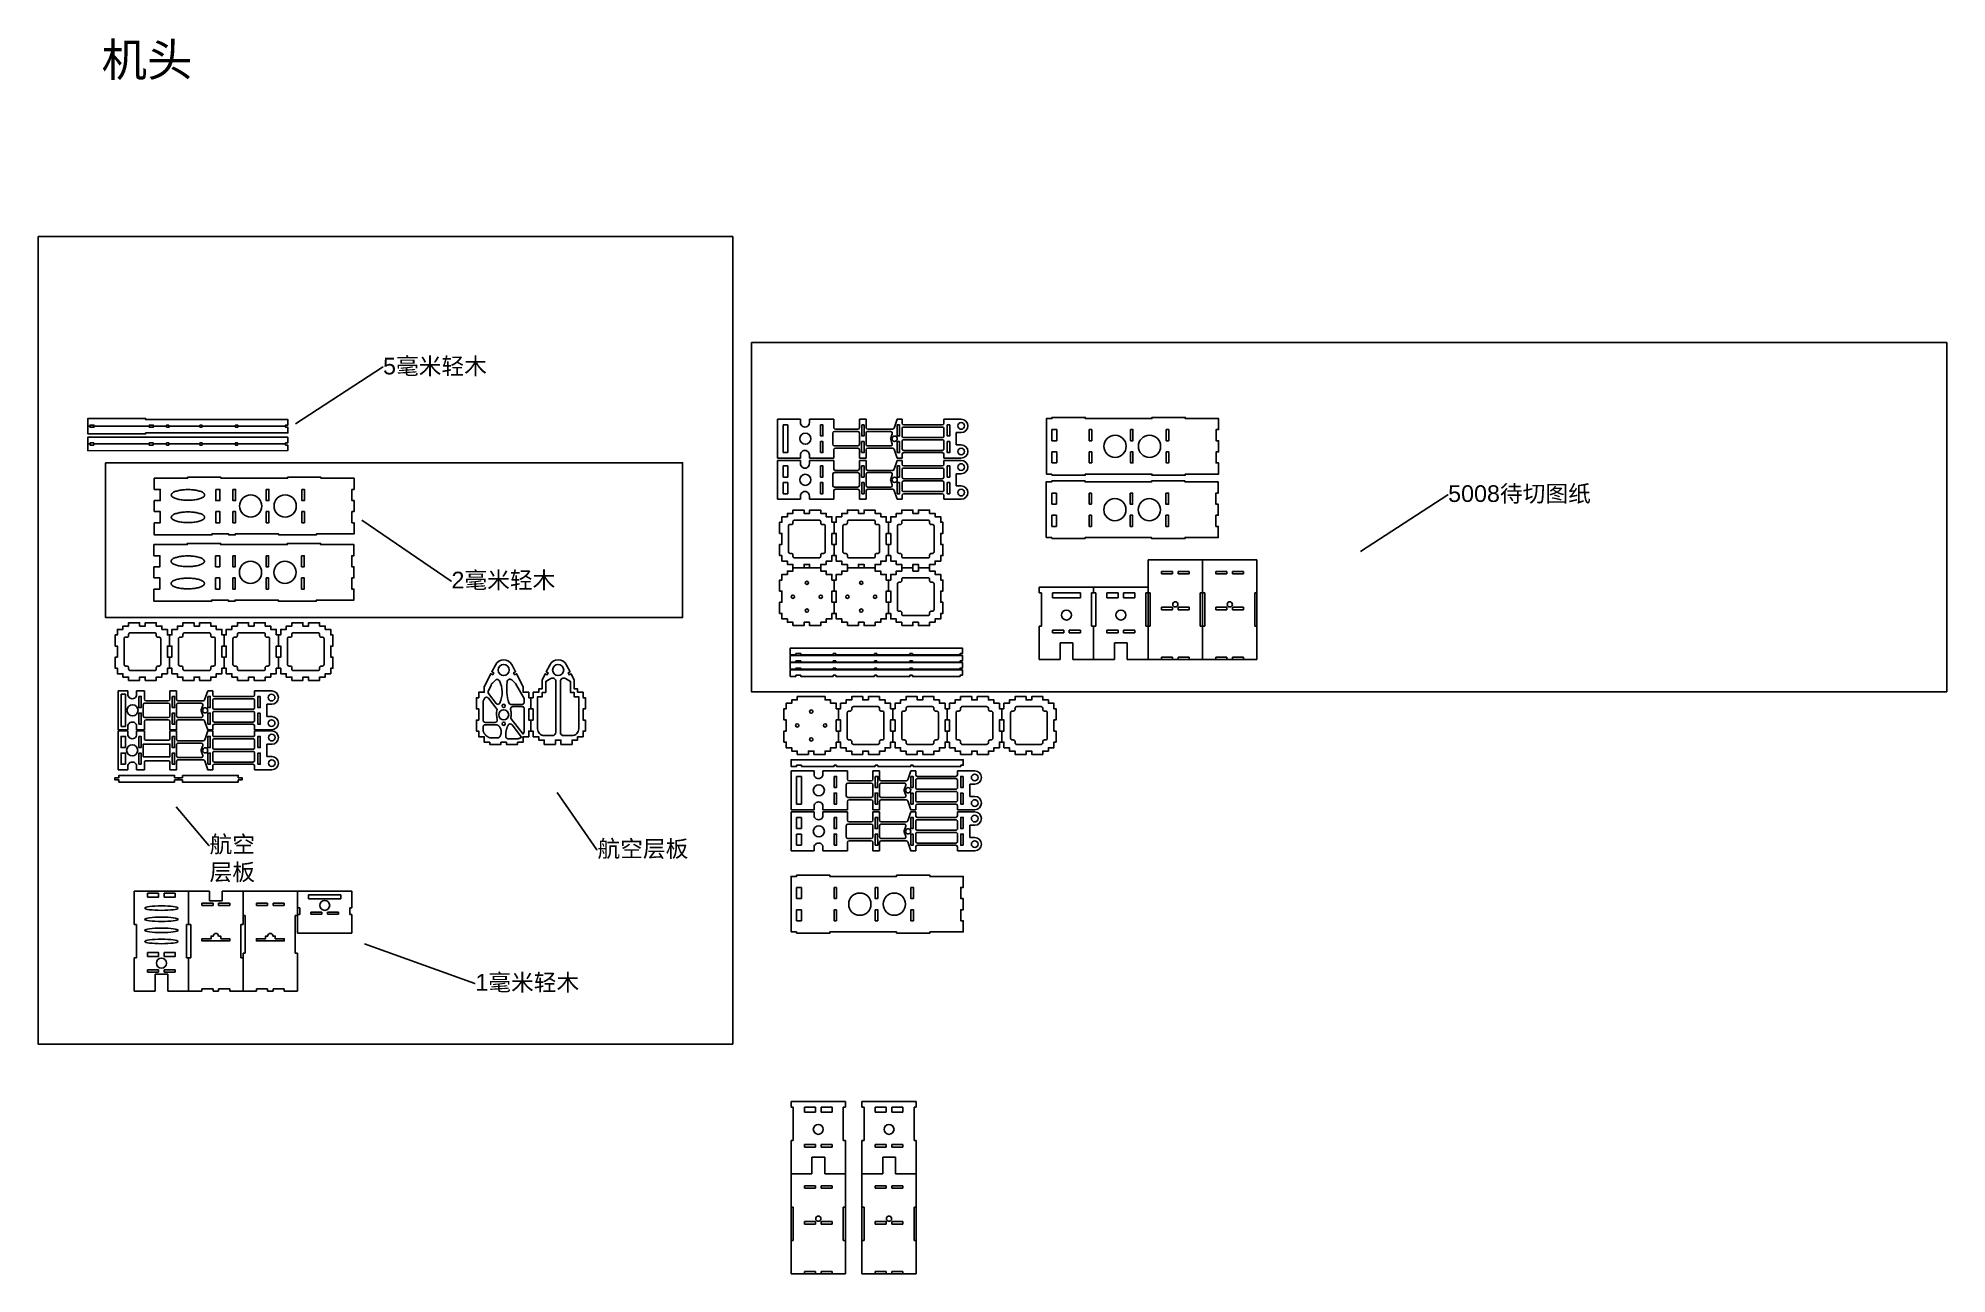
# Model space of a CAD drawing. Header units: millimetres. Extents: x 183 to 1901, y -41 to 1071.
import ezdxf
from ezdxf import colors
from ezdxf.entities.mleader import LeaderData, LeaderLine
from ezdxf.math import Vec2, Vec3

# ---------------------------------------------------------------- set-up
doc = ezdxf.new("R2010")
doc.units = ezdxf.units.MM
doc.styles.get("Standard").update_dxf_attribs({"font": 'arial.ttf'})
doc.styles.add('样式 4', font='', dxfattribs={"height": 10})
doc.styles.get('样式 4').set_extended_font_data('SimSun')

msp = doc.modelspace()

# ---------------------------------------------------------------- texts
at = {"insert": (240, 1066.4), "char_height": 30, "attachment_point": 1, "style": '样式 4'}
msp.add_mtext_dynamic_manual_height_columns('机头', width=146.289, gutter_width=50, heights=[0], dxfattribs=at)

# ---------------------------------------------------------------- linework, layer by layer
for p, q in [((298.6, 722.6), (298.6, 721.6)), ((300.6, 721.6), (300.6, 722.6)), ((330.6, 722.6), (328.6, 722.6)), ((328.6, 722.6), (328.6, 721.6)), ((330.6, 721.6), (330.6, 722.6)), ((869.2, 727.8), (848.5, 727.8)), ((848.5, 727.8), (848.5, 692.8)), ((853.5, 722.8), (853.5, 697.8)), ((853.5, 722.8), (857.9, 722.8)), ((857.9, 722.8), (857.9, 697.8)), ((298.5, 706.6), (298.5, 705.6)), ((298.5, 704.6), (298.5, 705.6)), ((298.6, 720.6), (298.6, 721.6)), ((300.5, 705.6), (300.5, 706.6)), ((300.5, 705.6), (300.5, 704.6)), ((300.6, 721.6), (300.6, 720.6)), ((330.5, 706.6), (328.5, 706.6)), ((328.5, 706.6), (328.5, 705.6)), ((328.5, 704.6), (328.5, 705.6)), ((330.5, 704.6), (328.5, 704.6)), ((328.6, 720.6), (328.6, 721.6)), ((330.6, 720.6), (328.6, 720.6)), ((330.5, 705.6), (330.5, 706.6)), ((330.5, 705.6), (330.5, 704.6)), ((330.6, 721.6), (330.6, 720.6)), ((1090.5, 718.5), (1090.5, 678.5)), ((1099.9, 718.5), (1095.5, 718.5)), ((1095.5, 718.5), (1095.5, 708.5)), ((1099.9, 708.5), (1095.5, 708.5)), ((1099.9, 718.5), (1099.9, 708.5)), ((1129.2, 718.5), (1131.4, 718.5)), ((1129.2, 718.5), (1129.2, 708.5)), ((1129.2, 708.5), (1131.4, 708.5)), ((1131.4, 718.5), (1131.4, 708.5)), ((869.2, 692.8), (848.5, 692.8)), ((869.2, 690.8), (848.5, 690.8)), ((848.5, 655.8), (848.5, 690.8)), ((857.9, 697.8), (853.5, 697.8)), ((1099.9, 698.5), (1095.5, 698.5)), ((1095.5, 698.5), (1095.5, 688.5)), ((1099.9, 688.5), (1095.5, 688.5)), ((1099.9, 698.5), (1099.9, 688.5)), ((1129.2, 698.5), (1131.4, 698.5)), ((1129.2, 698.5), (1129.2, 688.5)), ((1129.2, 688.5), (1131.4, 688.5)), ((1131.4, 698.5), (1131.4, 688.5)), ((287.4, 674.7), (287.4, 664.7)), ((857.9, 685.8), (853.5, 685.8)), ((853.5, 685.8), (853.5, 675.8)), ((857.9, 675.8), (853.5, 675.8)), ((853.5, 660.8), (853.5, 670.8)), ((857.9, 670.8), (853.5, 670.8)), ((857.9, 685), (857.9, 685.8)), ((857.9, 685.8), (857.9, 675.8)), ((857.9, 660.8), (857.9, 670.8)), ((1095.5, 678.5), (1090.5, 678.5)), ((1095.5, 678.5), (1095.5, 677.5)), ((289.4, 664.7), (287.4, 664.7)), ((287.4, 654.7), (287.4, 644.7)), ((390.3, 664.7), (388.3, 664.7)), ((388.3, 654.7), (388.3, 664.7)), ((390.3, 654.7), (388.3, 654.7)), ((869.2, 655.8), (848.5, 655.8)), ((853.5, 660.8), (857.9, 660.8)), ((1090.3, 661.4), (1090.3, 621.4)), ((1099.6, 661.4), (1095.3, 661.4)), ((1095.3, 661.4), (1095.3, 651.4)), ((1099.6, 661.4), (1099.6, 651.4)), ((1129, 661.4), (1131.2, 661.4)), ((1129, 661.4), (1129, 651.4)), ((1131.2, 661.4), (1131.2, 651.4)), ((390.3, 644.7), (388.3, 644.7)), ((388.3, 634.7), (388.3, 644.7)), ((1099.6, 651.4), (1095.3, 651.4)), ((1099.6, 641.4), (1095.3, 641.4)), ((1095.3, 641.4), (1095.3, 631.4)), ((1099.6, 641.4), (1099.6, 631.4)), ((1129, 651.4), (1131.2, 651.4)), ((1129, 641.4), (1131.2, 641.4)), ((1129, 641.4), (1129, 631.4)), ((1131.2, 641.4), (1131.2, 631.4)), ((390.3, 634.7), (388.3, 634.7)), ((1095.3, 621.4), (1090.3, 621.4)), ((1099.6, 631.4), (1095.3, 631.4)), ((1095.3, 621.4), (1095.3, 620.4)), ((1129, 631.4), (1131.2, 631.4)), ((390.1, 605), (388.1, 605)), ((388.1, 595), (388.1, 605)), ((1182.1, 601.4), (1212.4, 601.4)), ((1182.1, 601.4), (1182.1, 511.5)), ((1212.4, 601.4), (1231.1, 601.4)), ((1231.1, 601.4), (1231.1, 511.5)), ((1261.4, 601.4), (1231.1, 601.4)), ((1231.1, 601.4), (1231.1, 511.5)), ((1280.1, 601.4), (1261.4, 601.4)), ((1280.1, 601.4), (1280.1, 511.5)), ((287.2, 595), (287.2, 585)), ((390.1, 595), (388.1, 595)), ((390.1, 585), (388.1, 585)), ((388.1, 575), (388.1, 585)), ((1194.1, 590.8), (1204.1, 590.8)), ((1194.1, 590.8), (1194.1, 588.6)), ((1194.1, 588.6), (1204.1, 588.6)), ((1204.1, 590.8), (1204.1, 588.6)), ((1209.1, 590.8), (1209.1, 588.6)), ((1209.1, 590.8), (1219.1, 590.8)), ((1209.1, 588.6), (1219.1, 588.6)), ((1219.1, 590.8), (1219.1, 588.6)), ((1243.1, 590.8), (1243.1, 588.6)), ((1243.1, 588.6), (1243.1, 590.8)), ((1243.1, 590.8), (1243.1, 588.6)), ((1253.1, 590.8), (1243.1, 590.8)), ((1253.1, 588.6), (1243.1, 588.6)), ((1253.1, 590.8), (1253.1, 588.6)), ((1268.1, 590.8), (1258.1, 590.8)), ((1258.1, 590.8), (1258.1, 588.6)), ((1268.1, 588.6), (1258.1, 588.6)), ((1268.1, 590.8), (1268.1, 588.6)), ((390.1, 575), (388.1, 575)), ((1084.1, 571.5), (1084.1, 576.6)), ((1133.1, 576.6), (1084.1, 576.6)), ((1084.1, 571.5), (1086.1, 571.5)), ((1086.1, 571.5), (1086.1, 541.5)), ((1096.1, 567.2), (1096.1, 571.6)), ((1111.1, 571.6), (1096.1, 571.6)), ((1111.1, 567.2), (1096.1, 567.2)), ((1121.1, 571.6), (1111.1, 571.6)), ((1121.1, 567.2), (1111.1, 567.2)), ((1121.1, 567.2), (1121.1, 571.6)), ((1131.1, 571.5), (1131.1, 541.5)), ((1133.1, 571.5), (1131.1, 571.5)), ((1133.1, 576.6), (1133.1, 571.5)), ((1133.1, 576.6), (1133.1, 571.5)), ((1133.1, 576.6), (1182.1, 576.6)), ((1133.1, 571.5), (1135.1, 571.5)), ((1135.1, 571.5), (1135.1, 541.5)), ((1145.1, 567.2), (1145.1, 571.6)), ((1145.1, 571.6), (1155.1, 571.6)), ((1145.1, 567.2), (1155.1, 567.2)), ((1155.1, 567.2), (1155.1, 571.6)), ((1160.1, 567.2), (1160.1, 571.6)), ((1160.1, 571.6), (1170.1, 571.6)), ((1160.1, 567.2), (1170.1, 567.2)), ((1170.1, 567.2), (1170.1, 571.6)), ((1180.1, 571.5), (1180.1, 541.5)), ((1182.1, 571.5), (1180.1, 571.5)), ((1182.1, 571.5), (1182.1, 576.6)), ((1184.1, 571.5), (1182.1, 571.5)), ((1184.1, 571.5), (1184.1, 541.5)), ((1229.1, 571.5), (1229.1, 541.5)), ((1229.1, 571.5), (1231.1, 571.5)), ((1233.1, 571.5), (1231.1, 571.5)), ((1233.1, 571.5), (1233.1, 541.5)), ((1278.1, 571.5), (1278.1, 541.5)), ((1278.1, 571.5), (1280.1, 571.5)), ((1194.1, 558.6), (1204.1, 558.6)), ((1194.1, 558.6), (1194.1, 556.3)), ((1194.1, 556.3), (1204.1, 556.3)), ((1204.1, 558.6), (1204.1, 556.3)), ((1209.1, 558.6), (1209.1, 556.3)), ((1209.1, 558.6), (1209.1, 556.3)), ((1209.1, 558.6), (1219.1, 558.6)), ((1209.1, 556.3), (1219.1, 556.3)), ((1219.1, 558.6), (1219.1, 556.3)), ((1243.1, 558.6), (1243.1, 556.3)), ((1253.1, 558.6), (1243.1, 558.6)), ((1253.1, 556.3), (1243.1, 556.3)), ((1253.1, 558.6), (1253.1, 556.3)), ((1253.1, 558.6), (1253.1, 556.3)), ((1268.1, 558.6), (1258.1, 558.6)), ((1258.1, 558.6), (1258.1, 556.3)), ((1268.1, 556.3), (1258.1, 556.3)), ((1268.1, 558.6), (1268.1, 556.3)), ((1084.1, 541.5), (1084.1, 511.5)), ((1084.1, 541.5), (1086.1, 541.5)), ((1096.1, 535.7), (1096.1, 537.9)), ((1106.1, 537.9), (1096.1, 537.9)), ((1106.1, 535.7), (1096.1, 535.7)), ((1106.1, 535.7), (1106.1, 537.9)), ((1111.1, 535.7), (1111.1, 537.9)), ((1121.1, 537.9), (1111.1, 537.9)), ((1111.1, 535.7), (1121.1, 535.7)), ((1121.1, 535.7), (1121.1, 537.9)), ((1133.1, 541.5), (1131.1, 541.5)), ((1133.1, 541.5), (1133.1, 511.5)), ((1133.1, 541.5), (1133.1, 511.5)), ((1133.1, 541.5), (1133.1, 511.5)), ((1133.1, 541.5), (1135.1, 541.5)), ((1133.1, 541.5), (1133.1, 511.5)), ((1145.1, 535.7), (1145.1, 537.9)), ((1145.1, 537.9), (1155.1, 537.9)), ((1155.1, 535.7), (1145.1, 535.7)), ((1155.1, 535.7), (1155.1, 537.9)), ((1160.1, 535.7), (1160.1, 537.9)), ((1160.1, 537.9), (1170.1, 537.9)), ((1160.1, 535.7), (1170.1, 535.7)), ((1170.1, 535.7), (1170.1, 537.9)), ((1182.1, 541.5), (1180.1, 541.5)), ((1182.1, 541.5), (1182.1, 511.5)), ((1184.1, 541.5), (1182.1, 541.5)), ((1229.1, 541.5), (1231.1, 541.5)), ((1233.1, 541.5), (1231.1, 541.5)), ((1278.1, 541.5), (1280.1, 541.5)), ((898.7, 516.9), (898.7, 515.9)), ((900.9, 515.9), (900.9, 516.9)), ((938, 516.9), (935.8, 516.9)), ((935.8, 516.9), (935.8, 515.9)), ((938, 515.9), (938, 516.9)), ((1108.6, 526.6), (1102.9, 526.6)), ((1102.9, 526.6), (1102.9, 511.5)), ((1114.4, 526.6), (1108.6, 526.6)), ((1114.4, 511.5), (1114.4, 526.6)), ((1151.9, 511.5), (1151.9, 526.6)), ((1151.9, 526.6), (1157.6, 526.6)), ((1157.6, 526.6), (1163.4, 526.6)), ((1163.4, 526.6), (1163.4, 511.5)), ((898.7, 510.3), (898.7, 509.3)), ((898.7, 503.8), (898.7, 502.8)), ((900.9, 509.3), (900.9, 510.3)), ((900.9, 502.8), (900.9, 503.8)), ((938, 510.3), (935.8, 510.3)), ((935.8, 510.3), (935.8, 509.3)), ((938, 503.8), (935.8, 503.8)), ((935.8, 503.8), (935.8, 502.8)), ((938, 509.3), (938, 510.3)), ((938, 502.8), (938, 503.8)), ((1102.9, 511.5), (1084.1, 511.5)), ((1133.1, 511.5), (1114.4, 511.5)), ((1133.1, 511.5), (1151.9, 511.5)), ((1163.4, 511.5), (1182.1, 511.5)), ((1182.1, 511.5), (1231.1, 511.5)), ((1194.1, 513.7), (1194.1, 511.5)), ((1194.1, 513.7), (1204.1, 513.7)), ((1204.1, 513.7), (1204.1, 511.5)), ((1209.1, 513.7), (1209.1, 511.5)), ((1209.1, 513.7), (1209.1, 511.5)), ((1219.1, 513.7), (1209.1, 513.7)), ((1219.1, 513.7), (1219.1, 511.5)), ((1219.1, 513.7), (1219.1, 511.5)), ((1280.1, 511.5), (1231.1, 511.5)), ((1243.1, 513.7), (1243.1, 511.5)), ((1243.1, 513.7), (1243.1, 511.5)), ((1243.1, 513.7), (1253.1, 513.7)), ((1253.1, 513.7), (1253.1, 511.5)), ((1253.1, 513.7), (1253.1, 511.5)), ((1258.1, 513.7), (1258.1, 511.5)), ((1268.1, 513.7), (1258.1, 513.7)), ((1268.1, 513.7), (1268.1, 511.5)), ((255.1, 448.3), (255.1, 483.3)), ((898.7, 497.4), (898.7, 496.4)), ((900.9, 496.4), (900.9, 497.4)), ((938, 497.4), (935.8, 497.4)), ((935.8, 497.4), (935.8, 496.4)), ((938, 496.4), (938, 497.4)), ((257.6, 451.3), (257.6, 480.3)), ((261.6, 480.3), (257.6, 480.3)), ((261.6, 451.3), (257.6, 451.3)), ((608.8, 458.2), (619.4, 444.3)), ((609.5, 452.9), (618.1, 441.6)), ((899.4, 416.4), (899.4, 415.4)), ((901.6, 415.4), (901.6, 416.4)), ((938.7, 416.4), (936.5, 416.4)), ((936.5, 416.4), (936.5, 415.4)), ((938.7, 415.4), (938.7, 416.4)), ((881.4, 411.4), (860.7, 411.4)), ((860.7, 411.4), (860.7, 376.4)), ((865.7, 406.4), (865.7, 381.4)), ((865.7, 406.4), (870.1, 406.4)), ((870.1, 406.4), (870.1, 381.4)), ((870.1, 381.4), (865.7, 381.4)), ((881.4, 376.4), (860.7, 376.4)), ((881.4, 374.4), (860.7, 374.4)), ((860.7, 339.4), (860.7, 374.4)), ((870.1, 369.4), (865.7, 369.4)), ((865.7, 369.4), (865.7, 359.4)), ((870.1, 368.6), (870.1, 369.4)), ((870.1, 369.4), (870.1, 359.4)), ((870.1, 359.4), (865.7, 359.4)), ((865.7, 344.4), (865.7, 354.4)), ((870.1, 354.4), (865.7, 354.4)), ((865.7, 344.4), (870.1, 344.4)), ((870.1, 344.4), (870.1, 354.4)), ((881.4, 339.4), (860.7, 339.4)), ((269.4, 303.2), (318.4, 303.2)), ((269.4, 303.2), (269.4, 273.2)), ((318.4, 303.2), (318.4, 273.2)), ((318.4, 303.2), (318.4, 273.2)), ((318.4, 303.2), (337.2, 303.2)), ((340.4, 292.3), (330.4, 292.3)), ((330.4, 292.3), (330.4, 290.3)), ((337.2, 303.2), (337.2, 294.3)), ((337.2, 294.3), (348.7, 294.3)), ((340.4, 290.3), (340.4, 292.3)), ((345.4, 290.3), (345.4, 292.3)), ((345.4, 292.3), (355.4, 292.3)), ((348.7, 294.3), (348.7, 303.2)), ((348.7, 303.2), (367.4, 303.2)), ((355.4, 292.3), (355.4, 290.3)), ((367.4, 303.2), (367.4, 273.2)), ((367.4, 281.2), (367.4, 303.2)), ((367.4, 303.2), (416.4, 303.2)), ((389.4, 292.3), (379.4, 292.3)), ((379.4, 292.3), (379.4, 290.3)), ((389.4, 290.3), (389.4, 292.3)), ((394.4, 290.3), (394.4, 292.3)), ((394.4, 292.3), (404.4, 292.3)), ((404.4, 292.3), (404.4, 290.3)), ((416.4, 281.2), (416.4, 303.2)), ((465.4, 303.2), (416.4, 303.2)), ((416.4, 288.2), (416.4, 303.2)), ((455.4, 299.8), (426.4, 299.8)), ((426.4, 296.3), (426.4, 299.8)), ((455.4, 296.3), (426.4, 296.3)), ((455.4, 296.3), (455.4, 299.8)), ((465.4, 288.2), (465.4, 303.2)), ((860.7, 306.4), (860.7, 266.4)), ((870.1, 306.4), (865.7, 306.4)), ((865.7, 306.4), (865.7, 296.4)), ((870.1, 296.4), (865.7, 296.4)), ((870.1, 306.4), (870.1, 296.4)), ((899.4, 306.4), (901.6, 306.4)), ((899.4, 306.4), (899.4, 296.4)), ((899.4, 296.4), (901.6, 296.4)), ((901.6, 306.4), (901.6, 296.4)), ((330.4, 290.3), (340.4, 290.3)), ((355.4, 290.3), (345.4, 290.3)), ((369.4, 281.2), (367.4, 281.2)), ((369.4, 247.2), (369.4, 281.2)), ((379.4, 290.3), (389.4, 290.3)), ((404.4, 290.3), (394.4, 290.3)), ((414.4, 247.2), (414.4, 281.2)), ((414.4, 281.2), (416.4, 281.2)), ((418.4, 288.2), (416.4, 288.2)), ((416.4, 265.2), (416.4, 282.2)), ((416.4, 282.2), (418.4, 282.2)), ((418.4, 282.2), (418.4, 288.2)), ((438.4, 284.3), (428.4, 284.3)), ((428.4, 284.3), (428.4, 282.3)), ((428.4, 282.3), (438.4, 282.3)), ((438.4, 282.3), (438.4, 284.3)), ((443.4, 282.3), (443.4, 284.3)), ((443.4, 284.3), (453.4, 284.3)), ((453.4, 282.3), (443.4, 282.3)), ((453.4, 284.3), (453.4, 282.3)), ((463.4, 282.2), (463.4, 288.2)), ((463.4, 288.2), (465.4, 288.2)), ((465.4, 282.2), (463.4, 282.2)), ((465.4, 265.2), (465.4, 282.2)), ((870.1, 286.4), (865.7, 286.4)), ((865.7, 286.4), (865.7, 276.4)), ((870.1, 276.4), (865.7, 276.4)), ((870.1, 286.4), (870.1, 276.4)), ((899.4, 286.4), (901.6, 286.4)), ((899.4, 286.4), (899.4, 276.4)), ((899.4, 276.4), (901.6, 276.4)), ((901.6, 286.4), (901.6, 276.4)), ((269.4, 273.2), (271.4, 273.2)), ((271.4, 273.2), (271.4, 243.2)), ((316.4, 273.2), (316.4, 243.2)), ((318.4, 273.2), (316.4, 273.2)), ((318.4, 273.2), (320.4, 273.2)), ((320.4, 273.2), (320.4, 243.2)), ((365.4, 273.2), (365.4, 243.2)), ((367.4, 273.2), (365.4, 273.2)), ((416.4, 265.2), (465.4, 265.2)), ((865.7, 266.4), (860.7, 266.4)), ((865.7, 266.4), (865.7, 265.4)), ((269.4, 243.2), (269.4, 213.2)), ((269.4, 243.2), (271.4, 243.2)), ((318.4, 243.2), (316.4, 243.2)), ((318.4, 243.2), (318.4, 213.2)), ((318.4, 243.2), (318.4, 213.2)), ((318.4, 243.2), (320.4, 243.2)), ((367.4, 243.2), (365.4, 243.2)), ((367.4, 213.2), (367.4, 247.2)), ((367.4, 247.2), (369.4, 247.2)), ((367.4, 243.2), (367.4, 213.2)), ((416.4, 247.2), (414.4, 247.2)), ((416.4, 213.2), (416.4, 247.2)), ((291.4, 232.3), (281.4, 232.3)), ((281.4, 232.3), (281.4, 230.3)), ((281.4, 230.3), (291.4, 230.3)), ((293.9, 228.3), (288.2, 228.3)), ((288.2, 228.3), (288.2, 213.2)), ((291.4, 230.3), (291.4, 232.3)), ((299.7, 228.3), (293.9, 228.3)), ((296.4, 230.3), (296.4, 232.3)), ((296.4, 232.3), (306.4, 232.3)), ((306.4, 230.3), (296.4, 230.3)), ((299.7, 213.2), (299.7, 228.3)), ((306.4, 232.3), (306.4, 230.3)), ((288.2, 213.2), (269.4, 213.2)), ((318.4, 213.2), (299.7, 213.2)), ((318.4, 213.2), (330.4, 213.2)), ((330.4, 213.2), (330.4, 215.2)), ((330.4, 215.2), (340.4, 215.2)), ((340.4, 215.2), (340.4, 213.2)), ((340.4, 213.2), (345.4, 213.2)), ((345.4, 213.2), (345.4, 215.2)), ((345.4, 215.2), (355.4, 215.2)), ((355.4, 215.2), (355.4, 213.2)), ((355.4, 213.2), (367.4, 213.2)), ((367.4, 213.2), (379.4, 213.2)), ((379.4, 213.2), (379.4, 215.2)), ((379.4, 215.2), (389.4, 215.2)), ((389.4, 215.2), (389.4, 213.2)), ((389.4, 213.2), (394.4, 213.2)), ((394.4, 213.2), (394.4, 215.2)), ((394.4, 215.2), (404.4, 215.2)), ((404.4, 215.2), (404.4, 213.2)), ((404.4, 213.2), (416.4, 213.2)), ((860.7, 113.7), (860.7, 108.6)), ((860.7, 113.7), (909.7, 113.7)), ((860.7, 108.6), (862.7, 108.6)), ((862.7, 108.6), (862.7, 78.6)), ((872.7, 104.3), (872.7, 108.7)), ((872.7, 108.7), (882.7, 108.7)), ((872.7, 104.3), (882.7, 104.3)), ((882.7, 104.3), (882.7, 108.7)), ((887.7, 104.3), (887.7, 108.7)), ((887.7, 108.7), (897.7, 108.7)), ((887.7, 104.3), (897.7, 104.3)), ((897.7, 104.3), (897.7, 108.7)), ((907.7, 108.6), (907.7, 78.6)), ((909.7, 108.6), (907.7, 108.6)), ((909.7, 108.6), (909.7, 113.7)), ((924.4, 108.6), (924.4, 113.7)), ((973.4, 113.7), (924.4, 113.7)), ((924.4, 108.6), (926.4, 108.6)), ((926.4, 108.6), (926.4, 78.6)), ((936.4, 104.3), (936.4, 108.7)), ((946.4, 108.7), (936.4, 108.7)), ((946.4, 104.3), (936.4, 104.3)), ((946.4, 104.3), (946.4, 108.7)), ((951.4, 104.3), (951.4, 108.7)), ((961.4, 108.7), (951.4, 108.7)), ((961.4, 104.3), (951.4, 104.3)), ((961.4, 104.3), (961.4, 108.7)), ((971.4, 108.6), (971.4, 78.6)), ((973.4, 108.6), (971.4, 108.6)), ((973.4, 113.7), (973.4, 108.6)), ((860.7, 78.6), (860.7, 48.6)), ((860.7, 78.6), (862.7, 78.6)), ((860.7, 78.6), (860.7, 48.6)), ((872.7, 72.8), (872.7, 75)), ((872.7, 75), (882.7, 75)), ((882.7, 72.8), (872.7, 72.8)), ((882.7, 72.8), (882.7, 75)), ((887.7, 72.8), (887.7, 75)), ((887.7, 75), (897.7, 75)), ((887.7, 72.8), (897.7, 72.8)), ((897.7, 72.8), (897.7, 75)), ((909.7, 78.6), (907.7, 78.6)), ((909.7, 78.6), (909.7, 48.6)), ((924.4, 78.6), (924.4, 48.6)), ((924.4, 78.6), (926.4, 78.6)), ((936.4, 72.8), (936.4, 75)), ((946.4, 75), (936.4, 75)), ((946.4, 72.8), (936.4, 72.8)), ((946.4, 72.8), (946.4, 75)), ((951.4, 72.8), (951.4, 75)), ((961.4, 75), (951.4, 75)), ((951.4, 72.8), (961.4, 72.8)), ((961.4, 72.8), (961.4, 75)), ((973.4, 78.6), (971.4, 78.6)), ((973.4, 78.6), (973.4, 48.6)), ((973.4, 78.6), (973.4, 48.6)), ((879.5, 48.6), (879.5, 63.7)), ((879.5, 63.7), (885.2, 63.7)), ((885.2, 63.7), (891, 63.7)), ((891, 63.7), (891, 48.6)), ((948.9, 63.7), (943.2, 63.7)), ((943.2, 63.7), (943.2, 48.6)), ((954.7, 63.7), (948.9, 63.7)), ((954.7, 48.6), (954.7, 63.7)), ((860.7, 48.6), (879.5, 48.6)), ((860.7, 48.6), (860.7, -41.3)), ((872.7, 37.9), (882.7, 37.9)), ((872.7, 37.9), (872.7, 35.7)), ((872.7, 35.7), (882.7, 35.7)), ((882.7, 37.9), (882.7, 35.7)), ((887.7, 37.9), (887.7, 35.7)), ((887.7, 37.9), (897.7, 37.9)), ((887.7, 35.7), (897.7, 35.7)), ((891, 48.6), (909.7, 48.6)), ((897.7, 37.9), (897.7, 35.7)), ((897.7, 35.7), (897.7, 37.9)), ((897.7, 37.9), (897.7, 35.7)), ((909.7, 48.6), (909.7, -41.3)), ((943.2, 48.6), (924.4, 48.6)), ((924.4, 48.6), (924.4, -41.3)), ((936.4, 37.9), (936.4, 35.7)), ((936.4, 35.7), (936.4, 37.9)), ((936.4, 37.9), (936.4, 35.7)), ((946.4, 37.9), (936.4, 37.9)), ((946.4, 35.7), (936.4, 35.7)), ((946.4, 37.9), (946.4, 35.7)), ((961.4, 37.9), (951.4, 37.9)), ((951.4, 37.9), (951.4, 35.7)), ((961.4, 35.7), (951.4, 35.7)), ((973.4, 48.6), (954.7, 48.6)), ((961.4, 37.9), (961.4, 35.7)), ((973.4, 48.6), (973.4, -41.3)), ((862.7, 18.7), (860.7, 18.7)), ((862.7, 18.7), (862.7, -11.3)), ((907.7, 18.7), (907.7, -11.3)), ((907.7, 18.7), (909.7, 18.7)), ((926.4, 18.7), (924.4, 18.7)), ((926.4, 18.7), (926.4, -11.3)), ((971.4, 18.7), (971.4, -11.3)), ((971.4, 18.7), (973.4, 18.7)), ((872.7, 5.8), (882.7, 5.8)), ((872.7, 5.8), (872.7, 3.5)), ((872.7, 3.5), (882.7, 3.5)), ((882.7, 5.8), (882.7, 3.5)), ((887.7, 5.8), (887.7, 3.5)), ((887.7, 5.8), (887.7, 3.5)), ((887.7, 5.8), (897.7, 5.8)), ((887.7, 3.5), (897.7, 3.5)), ((897.7, 5.8), (897.7, 3.5)), ((936.4, 5.8), (936.4, 3.5)), ((946.4, 5.8), (936.4, 5.8)), ((946.4, 3.5), (936.4, 3.5)), ((946.4, 5.8), (946.4, 3.5)), ((946.4, 5.8), (946.4, 3.5)), ((961.4, 5.8), (951.4, 5.8)), ((951.4, 5.8), (951.4, 3.5)), ((961.4, 3.5), (951.4, 3.5)), ((961.4, 5.8), (961.4, 3.5)), ((862.7, -11.3), (860.7, -11.3)), ((907.7, -11.3), (909.7, -11.3)), ((926.4, -11.3), (924.4, -11.3)), ((971.4, -11.3), (973.4, -11.3)), ((860.7, -41.3), (909.7, -41.3)), ((872.7, -39.1), (872.7, -41.3)), ((872.7, -39.1), (882.7, -39.1)), ((882.7, -39.1), (882.7, -41.3)), ((887.7, -39.1), (887.7, -41.3)), ((887.7, -39.1), (887.7, -41.3)), ((897.7, -39.1), (887.7, -39.1)), ((897.7, -39.1), (897.7, -41.3)), ((897.7, -39.1), (897.7, -41.3)), ((973.4, -41.3), (924.4, -41.3)), ((936.4, -39.1), (936.4, -41.3)), ((936.4, -39.1), (936.4, -41.3)), ((936.4, -39.1), (946.4, -39.1)), ((946.4, -39.1), (946.4, -41.3)), ((946.4, -39.1), (946.4, -41.3)), ((951.4, -39.1), (951.4, -41.3)), ((961.4, -39.1), (951.4, -39.1)), ((961.4, -39.1), (961.4, -41.3))]:
    msp.add_line(p, q)
at = {"color": 0}
for p, q in [((869.2, 724.8), (869.2, 727.8)), ((869.2, 727.8), (869.2, 727.8)), ((899.2, 727.8), (877.2, 727.8)), ((877.2, 727.8), (877.2, 724.8)), ((899.2, 720.3), (899.2, 727.8)), ((928.2, 727.8), (922.2, 727.8)), ((922.2, 727.8), (922.2, 720.3)), ((928.2, 720.3), (928.2, 727.8)), ((956.2, 727.8), (953.5, 719.8)), ((960.7, 727.8), (956.2, 727.8)), ((960.7, 724.3), (960.7, 727.8)), ((996.8, 722.8), (962.2, 722.8)), ((1013.9, 727.8), (998.3, 727.8)), ((998.3, 727.8), (998.3, 724.3)), ((898.2, 715.3), (898.2, 705.3)), ((920.7, 716.8), (899.7, 716.8)), ((920.7, 718.8), (900.7, 718.8)), ((922.2, 705.3), (922.2, 715.3)), ((952.1, 718.8), (929.7, 718.8)), ((1009.4, 704.8), (1009.4, 715.8)), ((1009.4, 715.8), (1013.9, 715.8)), ((1013.9, 704.8), (1009.4, 704.8)), ((869.2, 695.8), (869.2, 692.8)), ((869.2, 692.8), (869.2, 692.8)), ((869.2, 687.8), (869.2, 690.8)), ((869.2, 690.8), (869.2, 690.8)), ((877.2, 692.8), (877.2, 695.8)), ((899.2, 692.8), (877.2, 692.8)), ((899.2, 690.8), (877.2, 690.8)), ((877.2, 690.8), (877.2, 687.8)), ((899.2, 692.8), (899.2, 700.3)), ((899.2, 690.8), (899.2, 683.3)), ((899.7, 703.8), (920.7, 703.8)), ((900.7, 701.8), (920.7, 701.8)), ((922.2, 700.3), (922.2, 692.8)), ((922.2, 692.8), (928.2, 692.8)), ((922.2, 683.3), (922.2, 690.8)), ((922.2, 690.8), (928.2, 690.8)), ((928.2, 692.8), (928.2, 700.3)), ((928.2, 690.8), (928.2, 683.3)), ((929.7, 701.8), (952.1, 701.8)), ((953.5, 700.8), (956.2, 692.8)), ((953.5, 682.8), (956.2, 690.8)), ((956.2, 692.8), (960.7, 692.8)), ((956.2, 690.8), (960.7, 690.8)), ((960.7, 692.8), (960.7, 696.3)), ((960.7, 690.8), (960.7, 687.3)), ((962.2, 697.8), (996.8, 697.8)), ((998.3, 696.3), (998.3, 692.8)), ((998.3, 692.8), (1013.9, 692.8)), ((998.3, 687.3), (998.3, 690.8)), ((998.3, 690.8), (1013.9, 690.8)), ((898.2, 668.3), (898.2, 678.3)), ((899.7, 679.8), (920.7, 679.8)), ((900.7, 681.8), (920.7, 681.8)), ((922.2, 678.3), (922.2, 668.3)), ((929.7, 681.8), (952.1, 681.8)), ((962.2, 685.8), (996.8, 685.8)), ((1013.9, 678.8), (1009.4, 678.8)), ((1009.4, 678.8), (1009.4, 667.8)), ((869.2, 658.8), (869.2, 655.8)), ((869.2, 655.8), (869.2, 655.8)), ((877.2, 655.8), (877.2, 658.8)), ((899.2, 655.8), (877.2, 655.8)), ((899.2, 663.3), (899.2, 655.8)), ((920.7, 666.8), (899.7, 666.8)), ((920.7, 664.8), (900.7, 664.8)), ((922.2, 655.8), (922.2, 663.3)), ((928.2, 655.8), (922.2, 655.8)), ((928.2, 663.3), (928.2, 655.8)), ((952.1, 664.8), (929.7, 664.8)), ((956.2, 655.8), (953.5, 663.8)), ((960.7, 655.8), (956.2, 655.8)), ((960.7, 659.3), (960.7, 655.8)), ((996.8, 660.8), (962.2, 660.8)), ((998.3, 655.8), (998.3, 659.3)), ((1013.9, 655.8), (998.3, 655.8)), ((1009.4, 667.8), (1013.9, 667.8)), ((263.6, 483.3), (255.1, 483.3)), ((263.6, 480.3), (263.6, 483.3)), ((278.6, 483.3), (271.6, 483.3)), ((271.6, 483.3), (271.6, 480.3)), ((278.6, 475.8), (278.6, 483.3)), ((307.6, 483.3), (301.6, 483.3)), ((301.6, 483.3), (301.6, 475.8)), ((307.6, 475.8), (307.6, 483.3)), ((335.6, 483.3), (332.8, 475.3)), ((340.1, 483.3), (335.6, 483.3)), ((340.1, 479.8), (340.1, 483.3)), ((393.2, 483.3), (377.7, 483.3)), ((377.7, 483.3), (377.7, 479.8)), ((277.6, 470.8), (277.6, 460.8)), ((300.1, 472.3), (279.1, 472.3)), ((300.1, 474.3), (280.1, 474.3)), ((301.6, 460.8), (301.6, 470.8)), ((331.4, 474.3), (309.1, 474.3)), ((376.2, 478.3), (341.6, 478.3)), ((388.8, 460.3), (388.8, 471.3)), ((388.8, 471.3), (393.2, 471.3)), ((255.1, 448.3), (263.6, 448.3)), ((255.1, 447.3), (263.6, 447.3)), ((263.6, 448.3), (263.6, 451.3)), ((271.6, 451.3), (271.6, 448.3)), ((271.6, 448.3), (278.6, 448.3)), ((271.6, 447.3), (278.6, 447.3)), ((278.6, 448.3), (278.6, 455.8)), ((279.1, 459.3), (300.1, 459.3)), ((280.1, 457.3), (300.1, 457.3)), ((301.6, 455.8), (301.6, 448.3)), ((301.6, 448.3), (307.6, 448.3)), ((301.6, 447.3), (307.6, 447.3)), ((307.6, 448.3), (307.6, 455.8)), ((309.1, 457.3), (331.4, 457.3)), ((332.8, 456.3), (335.6, 448.3)), ((335.6, 448.3), (340.1, 448.3)), ((335.6, 447.3), (340.1, 447.3)), ((340.1, 448.3), (340.1, 451.8)), ((341.6, 453.3), (376.2, 453.3)), ((377.7, 451.8), (377.7, 448.3)), ((377.7, 448.3), (393.2, 448.3)), ((377.7, 447.3), (393.3, 447.3)), ((393.2, 460.3), (388.8, 460.3)), ((881.4, 408.4), (881.4, 411.4)), ((881.4, 411.4), (881.4, 411.4)), ((911.4, 411.4), (889.4, 411.4)), ((889.4, 411.4), (889.4, 408.4)), ((910.4, 398.9), (910.4, 388.9)), ((911.4, 403.9), (911.4, 411.4)), ((932.9, 400.4), (911.9, 400.4)), ((932.9, 402.4), (912.9, 402.4)), ((940.4, 411.4), (934.4, 411.4)), ((934.4, 411.4), (934.4, 403.9)), ((934.4, 388.9), (934.4, 398.9)), ((940.4, 403.9), (940.4, 411.4)), ((964.3, 402.4), (941.9, 402.4)), ((968.4, 411.4), (965.7, 403.4)), ((972.9, 411.4), (968.4, 411.4)), ((972.9, 407.9), (972.9, 411.4)), ((1009, 406.4), (974.4, 406.4)), ((1026.1, 411.4), (1010.5, 411.4)), ((1010.5, 411.4), (1010.5, 407.9)), ((1021.6, 388.4), (1021.6, 399.4)), ((1021.6, 399.4), (1026.1, 399.4)), ((881.4, 379.4), (881.4, 376.4)), ((889.4, 376.4), (889.4, 379.4)), ((911.4, 376.4), (911.4, 383.9)), ((911.9, 387.4), (932.9, 387.4)), ((912.9, 385.4), (932.9, 385.4)), ((934.4, 383.9), (934.4, 376.4)), ((940.4, 376.4), (940.4, 383.9)), ((941.9, 385.4), (964.3, 385.4)), ((965.7, 384.4), (968.4, 376.4)), ((972.9, 376.4), (972.9, 379.9)), ((974.4, 381.4), (1009, 381.4)), ((1010.5, 379.9), (1010.5, 376.4)), ((1026.1, 388.4), (1021.6, 388.4)), ((881.4, 376.4), (881.4, 376.4)), ((881.4, 371.4), (881.4, 374.4)), ((881.4, 374.4), (881.4, 374.4)), ((911.4, 376.4), (889.4, 376.4)), ((911.4, 374.4), (889.4, 374.4)), ((889.4, 374.4), (889.4, 371.4)), ((910.4, 351.9), (910.4, 361.9)), ((911.4, 374.4), (911.4, 366.9)), ((911.9, 363.4), (932.9, 363.4)), ((912.9, 365.4), (932.9, 365.4)), ((934.4, 376.4), (940.4, 376.4)), ((934.4, 366.9), (934.4, 374.4)), ((934.4, 374.4), (940.4, 374.4)), ((934.4, 361.9), (934.4, 351.9)), ((940.4, 374.4), (940.4, 366.9)), ((941.9, 365.4), (964.3, 365.4)), ((965.7, 366.5), (968.4, 374.4)), ((968.4, 376.4), (972.9, 376.4)), ((968.4, 374.4), (972.9, 374.4)), ((972.9, 374.4), (972.9, 370.9)), ((974.4, 369.4), (1009, 369.4)), ((1010.5, 376.4), (1026.1, 376.4)), ((1010.5, 370.9), (1010.5, 374.4)), ((1010.5, 374.4), (1026.1, 374.4)), ((1026.1, 362.4), (1021.6, 362.4)), ((1021.6, 362.4), (1021.6, 351.4)), ((911.4, 346.9), (911.4, 339.4)), ((932.9, 350.4), (911.9, 350.4)), ((932.9, 348.4), (912.9, 348.4)), ((934.4, 339.4), (934.4, 346.9)), ((940.4, 346.9), (940.4, 339.4)), ((964.3, 348.4), (941.9, 348.4)), ((968.4, 339.4), (965.7, 347.4)), ((1009, 344.4), (974.4, 344.4)), ((1021.6, 351.4), (1026.1, 351.4)), ((881.4, 342.4), (881.4, 339.4)), ((881.4, 339.4), (881.4, 339.4)), ((889.4, 339.4), (889.4, 342.4)), ((911.4, 339.4), (889.4, 339.4)), ((940.4, 339.4), (934.4, 339.4)), ((972.9, 339.4), (968.4, 339.4)), ((972.9, 342.9), (972.9, 339.4)), ((1010.5, 339.4), (1010.5, 342.9)), ((1026.1, 339.4), (1010.5, 339.4))]:
    msp.add_line(p, q, dxfattribs=at)
for points in [[(182.9, 892.3), (808.2, 892.3), (808.2, 165.5), (182.9, 165.5)], [(825, 796.9), (1901.1, 796.9), (1901.1, 482.6), (825, 482.6)], [(862.4, 594.1), (862.4, 597.1), (857.4, 597.1), (857.4, 600.1), (852.4, 600.1), (852.4, 605.1), (850.4, 605.1), (850.4, 615.1), (852.4, 615.1), (852.4, 625.1), (850.4, 625.1), (850.4, 635.1), (852.4, 635.1), (852.4, 640.1), (857.4, 640.1), (857.4, 643.1), (862.4, 643.1), (862.4, 646.1), (872.4, 646.1), (872.4, 643.1), (877.4, 643.1), (877.4, 646.1), (887.4, 646.1), (887.4, 643.1), (892.4, 643.1), (892.4, 640.1), (897.4, 640.1), (897.4, 635.1), (899.4, 635.1), (899.4, 625.1), (897.4, 625.1), (897.4, 615.1), (899.4, 615.1), (899.4, 605.1), (897.4, 605.1), (897.4, 600.1), (892.4, 600.1), (892.4, 597.1), (887.4, 597.1), (887.4, 594.1), (877.4, 594.1), (877.4, 597.1), (872.4, 597.1), (872.4, 594.1)], [(911.4, 594.1), (911.4, 597.1), (906.4, 597.1), (906.4, 600.1), (901.4, 600.1), (901.4, 605.1), (899.4, 605.1), (899.4, 615.1), (901.4, 615.1), (901.4, 625.1), (899.4, 625.1), (899.4, 635.1), (901.4, 635.1), (901.4, 640.1), (906.4, 640.1), (906.4, 643.1), (911.4, 643.1), (911.4, 646.1), (921.4, 646.1), (921.4, 643.1), (926.4, 643.1), (926.4, 646.1), (936.4, 646.1), (936.4, 643.1), (941.4, 643.1), (941.4, 640.1), (946.4, 640.1), (946.4, 635.1), (948.4, 635.1), (948.4, 625.1), (946.4, 625.1), (946.4, 615.1), (948.4, 615.1), (948.4, 605.1), (946.4, 605.1), (946.4, 600.1), (941.4, 600.1), (941.4, 597.1), (936.4, 597.1), (936.4, 594.1), (926.4, 594.1), (926.4, 597.1), (921.4, 597.1), (921.4, 594.1)], [(960.4, 594.1), (960.4, 597.1), (955.4, 597.1), (955.4, 600.1), (950.4, 600.1), (950.4, 605.1), (948.4, 605.1), (948.4, 615.1), (950.4, 615.1), (950.4, 625.1), (948.4, 625.1), (948.4, 635.1), (950.4, 635.1), (950.4, 640.1), (955.4, 640.1), (955.4, 643.1), (960.4, 643.1), (960.4, 646.1), (970.4, 646.1), (970.4, 643.1), (975.4, 643.1), (975.4, 646.1), (985.4, 646.1), (985.4, 643.1), (990.4, 643.1), (990.4, 640.1), (995.4, 640.1), (995.4, 635.1), (997.4, 635.1), (997.4, 625.1), (995.4, 625.1), (995.4, 615.1), (997.4, 615.1), (997.4, 605.1), (995.4, 605.1), (995.4, 600.1), (990.4, 600.1), (990.4, 597.1), (985.4, 597.1), (985.4, 594.1), (975.4, 594.1), (975.4, 597.1), (970.4, 597.1), (970.4, 594.1)], [(862.4, 542.1), (862.4, 545.1), (857.4, 545.1), (857.4, 548.1), (852.4, 548.1), (852.4, 553.1), (850.4, 553.1), (850.4, 563.1), (852.4, 563.1), (852.4, 573.1), (850.4, 573.1), (850.4, 583.1), (852.4, 583.1), (852.4, 588.1), (857.4, 588.1), (857.4, 591.1), (862.4, 591.1), (862.4, 594.1), (872.4, 594.1), (872.4, 594.1), (877.4, 594.1), (877.4, 594.1), (887.4, 594.1), (887.4, 591.1), (892.4, 591.1), (892.4, 588.1), (897.4, 588.1), (897.4, 583.1), (899.4, 583.1), (899.4, 573.1), (897.4, 573.1), (897.4, 563.1), (899.4, 563.1), (899.4, 553.1), (897.4, 553.1), (897.4, 548.1), (892.4, 548.1), (892.4, 545.1), (887.4, 545.1), (887.4, 542.1), (877.4, 542.1), (877.4, 545.1), (872.4, 545.1), (872.4, 542.1)], [(911.4, 542.1), (911.4, 545.1), (906.4, 545.1), (906.4, 548.1), (901.4, 548.1), (901.4, 553.1), (899.4, 553.1), (899.4, 563.1), (901.4, 563.1), (901.4, 573.1), (899.4, 573.1), (899.4, 583.1), (901.4, 583.1), (901.4, 588.1), (906.4, 588.1), (906.4, 591.1), (911.4, 591.1), (911.4, 594.1), (921.4, 594.1), (921.4, 594.1), (926.4, 594.1), (926.4, 594.1), (936.4, 594.1), (936.4, 591.1), (941.4, 591.1), (941.4, 588.1), (946.4, 588.1), (946.4, 583.1), (948.4, 583.1), (948.4, 573.1), (946.4, 573.1), (946.4, 563.1), (948.4, 563.1), (948.4, 553.1), (946.4, 553.1), (946.4, 548.1), (941.4, 548.1), (941.4, 545.1), (936.4, 545.1), (936.4, 542.1), (926.4, 542.1), (926.4, 545.1), (921.4, 545.1), (921.4, 542.1)], [(960.4, 542.1), (960.4, 545.1), (955.4, 545.1), (955.4, 548.1), (950.4, 548.1), (950.4, 553.1), (948.4, 553.1), (948.4, 563.1), (950.4, 563.1), (950.4, 573.1), (948.4, 573.1), (948.4, 583.1), (950.4, 583.1), (950.4, 588.1), (955.4, 588.1), (955.4, 591.1), (960.4, 591.1), (960.4, 594.1), (970.4, 594.1), (970.4, 591.1), (975.4, 591.1), (975.4, 594.1), (985.4, 594.1), (985.4, 591.1), (990.4, 591.1), (990.4, 588.1), (995.4, 588.1), (995.4, 583.1), (997.4, 583.1), (997.4, 573.1), (995.4, 573.1), (995.4, 563.1), (997.4, 563.1), (997.4, 553.1), (995.4, 553.1), (995.4, 548.1), (990.4, 548.1), (990.4, 545.1), (985.4, 545.1), (985.4, 542.1), (975.4, 542.1), (975.4, 545.1), (970.4, 545.1), (970.4, 542.1)], [(264.3, 492.7), (264.3, 495.7), (259.3, 495.7), (259.3, 498.7), (254.3, 498.7), (254.3, 503.7), (252.3, 503.7), (252.3, 513.7), (254.3, 513.7), (254.3, 523.7), (252.3, 523.7), (252.3, 533.7), (254.3, 533.7), (254.3, 538.7), (259.3, 538.7), (259.3, 541.7), (264.3, 541.7), (264.3, 544.7), (274.3, 544.7), (274.3, 541.7), (279.3, 541.7), (279.3, 544.7), (289.3, 544.7), (289.3, 541.7), (294.3, 541.7), (294.3, 538.7), (299.3, 538.7), (299.3, 533.7), (301.3, 533.7), (301.3, 523.7), (299.3, 523.7), (299.3, 513.7), (301.3, 513.7), (301.3, 503.7), (299.3, 503.7), (299.3, 498.7), (294.3, 498.7), (294.3, 495.7), (289.3, 495.7), (289.3, 492.7), (279.3, 492.7), (279.3, 495.7), (274.3, 495.7), (274.3, 492.7)], [(313.3, 492.7), (313.3, 495.7), (308.3, 495.7), (308.3, 498.7), (303.3, 498.7), (303.3, 503.7), (301.3, 503.7), (301.3, 513.7), (303.3, 513.7), (303.3, 523.7), (301.3, 523.7), (301.3, 533.7), (303.3, 533.7), (303.3, 538.7), (308.3, 538.7), (308.3, 541.7), (313.3, 541.7), (313.3, 544.7), (323.3, 544.7), (323.3, 541.7), (328.3, 541.7), (328.3, 544.7), (338.3, 544.7), (338.3, 541.7), (343.3, 541.7), (343.3, 538.7), (348.3, 538.7), (348.3, 533.7), (350.3, 533.7), (350.3, 523.7), (348.3, 523.7), (348.3, 513.7), (350.3, 513.7), (350.3, 503.7), (348.3, 503.7), (348.3, 498.7), (343.3, 498.7), (343.3, 495.7), (338.3, 495.7), (338.3, 492.7), (328.3, 492.7), (328.3, 495.7), (323.3, 495.7), (323.3, 492.7)], [(362.3, 492.7), (362.3, 495.7), (357.3, 495.7), (357.3, 498.7), (352.3, 498.7), (352.3, 503.7), (350.3, 503.7), (350.3, 513.7), (352.3, 513.7), (352.3, 523.7), (350.3, 523.7), (350.3, 533.7), (352.3, 533.7), (352.3, 538.7), (357.3, 538.7), (357.3, 541.7), (362.3, 541.7), (362.3, 544.7), (372.3, 544.7), (372.3, 541.7), (377.3, 541.7), (377.3, 544.7), (387.3, 544.7), (387.3, 541.7), (392.3, 541.7), (392.3, 538.7), (397.3, 538.7), (397.3, 533.7), (399.3, 533.7), (399.3, 523.7), (397.3, 523.7), (397.3, 513.7), (399.3, 513.7), (399.3, 503.7), (397.3, 503.7), (397.3, 498.7), (392.3, 498.7), (392.3, 495.7), (387.3, 495.7), (387.3, 492.7), (377.3, 492.7), (377.3, 495.7), (372.3, 495.7), (372.3, 492.7)], [(411.3, 492.7), (411.3, 495.7), (406.3, 495.7), (406.3, 498.7), (401.3, 498.7), (401.3, 503.7), (399.3, 503.7), (399.3, 513.7), (401.3, 513.7), (401.3, 523.7), (399.3, 523.7), (399.3, 533.7), (401.3, 533.7), (401.3, 538.7), (406.3, 538.7), (406.3, 541.7), (411.3, 541.7), (411.3, 544.7), (421.3, 544.7), (421.3, 541.7), (426.3, 541.7), (426.3, 544.7), (436.3, 544.7), (436.3, 541.7), (441.3, 541.7), (441.3, 538.7), (446.3, 538.7), (446.3, 533.7), (448.3, 533.7), (448.3, 523.7), (446.3, 523.7), (446.3, 513.7), (448.3, 513.7), (448.3, 503.7), (446.3, 503.7), (446.3, 498.7), (441.3, 498.7), (441.3, 495.7), (436.3, 495.7), (436.3, 492.7), (426.3, 492.7), (426.3, 495.7), (421.3, 495.7), (421.3, 492.7)], [(866.3, 426.2), (866.3, 429.2), (861.3, 429.2), (861.3, 432.2), (856.3, 432.2), (856.3, 437.2), (854.3, 437.2), (854.3, 447.2), (856.3, 447.2), (856.3, 457.2), (854.3, 457.2), (854.3, 467.2), (856.3, 467.2), (856.3, 472.2), (861.3, 472.2), (861.3, 475.2), (866.3, 475.2), (866.3, 478.2), (876.3, 478.2), (876.3, 478.2), (881.3, 478.2), (881.3, 478.2), (891.3, 478.2), (891.3, 475.2), (896.3, 475.2), (896.3, 472.2), (901.3, 472.2), (901.3, 467.2), (903.3, 467.2), (903.3, 457.2), (901.3, 457.2), (901.3, 447.2), (903.3, 447.2), (903.3, 437.2), (901.3, 437.2), (901.3, 432.2), (896.3, 432.2), (896.3, 429.2), (891.3, 429.2), (891.3, 426.2), (881.3, 426.2), (881.3, 429.2), (876.3, 429.2), (876.3, 426.2)], [(915.3, 426.2), (915.3, 429.2), (910.3, 429.2), (910.3, 432.2), (905.3, 432.2), (905.3, 437.2), (903.3, 437.2), (903.3, 447.2), (905.3, 447.2), (905.3, 457.2), (903.3, 457.2), (903.3, 467.2), (905.3, 467.2), (905.3, 472.2), (910.3, 472.2), (910.3, 475.2), (915.3, 475.2), (915.3, 478.2), (925.3, 478.2), (925.3, 475.2), (930.3, 475.2), (930.3, 478.2), (940.3, 478.2), (940.3, 475.2), (945.3, 475.2), (945.3, 472.2), (950.3, 472.2), (950.3, 467.2), (952.3, 467.2), (952.3, 457.2), (950.3, 457.2), (950.3, 447.2), (952.3, 447.2), (952.3, 437.2), (950.3, 437.2), (950.3, 432.2), (945.3, 432.2), (945.3, 429.2), (940.3, 429.2), (940.3, 426.2), (930.3, 426.2), (930.3, 429.2), (925.3, 429.2), (925.3, 426.2)], [(964.3, 426.2), (964.3, 429.2), (959.3, 429.2), (959.3, 432.2), (954.3, 432.2), (954.3, 437.2), (952.3, 437.2), (952.3, 447.2), (954.3, 447.2), (954.3, 457.2), (952.3, 457.2), (952.3, 467.2), (954.3, 467.2), (954.3, 472.2), (959.3, 472.2), (959.3, 475.2), (964.3, 475.2), (964.3, 478.2), (974.3, 478.2), (974.3, 475.2), (979.3, 475.2), (979.3, 478.2), (989.3, 478.2), (989.3, 475.2), (994.3, 475.2), (994.3, 472.2), (999.3, 472.2), (999.3, 467.2), (1001.3, 467.2), (1001.3, 457.2), (999.3, 457.2), (999.3, 447.2), (1001.3, 447.2), (1001.3, 437.2), (999.3, 437.2), (999.3, 432.2), (994.3, 432.2), (994.3, 429.2), (989.3, 429.2), (989.3, 426.2), (979.3, 426.2), (979.3, 429.2), (974.3, 429.2), (974.3, 426.2)], [(1013.3, 426.2), (1013.3, 429.2), (1008.3, 429.2), (1008.3, 432.2), (1003.3, 432.2), (1003.3, 437.2), (1001.3, 437.2), (1001.3, 447.2), (1003.3, 447.2), (1003.3, 457.2), (1001.3, 457.2), (1001.3, 467.2), (1003.3, 467.2), (1003.3, 472.2), (1008.3, 472.2), (1008.3, 475.2), (1013.3, 475.2), (1013.3, 478.2), (1023.3, 478.2), (1023.3, 475.2), (1028.3, 475.2), (1028.3, 478.2), (1038.3, 478.2), (1038.3, 475.2), (1043.3, 475.2), (1043.3, 472.2), (1048.3, 472.2), (1048.3, 467.2), (1050.3, 467.2), (1050.3, 457.2), (1048.3, 457.2), (1048.3, 447.2), (1050.3, 447.2), (1050.3, 437.2), (1048.3, 437.2), (1048.3, 432.2), (1043.3, 432.2), (1043.3, 429.2), (1038.3, 429.2), (1038.3, 426.2), (1028.3, 426.2), (1028.3, 429.2), (1023.3, 429.2), (1023.3, 426.2)], [(1062.3, 426.2), (1062.3, 429.2), (1057.3, 429.2), (1057.3, 432.2), (1052.3, 432.2), (1052.3, 437.2), (1050.3, 437.2), (1050.3, 447.2), (1052.3, 447.2), (1052.3, 457.2), (1050.3, 457.2), (1050.3, 467.2), (1052.3, 467.2), (1052.3, 472.2), (1057.3, 472.2), (1057.3, 475.2), (1062.3, 475.2), (1062.3, 478.2), (1072.3, 478.2), (1072.3, 475.2), (1077.3, 475.2), (1077.3, 478.2), (1087.3, 478.2), (1087.3, 475.2), (1092.3, 475.2), (1092.3, 472.2), (1097.3, 472.2), (1097.3, 467.2), (1099.3, 467.2), (1099.3, 457.2), (1097.3, 457.2), (1097.3, 447.2), (1099.3, 447.2), (1099.3, 437.2), (1097.3, 437.2), (1097.3, 432.2), (1092.3, 432.2), (1092.3, 429.2), (1087.3, 429.2), (1087.3, 426.2), (1077.3, 426.2), (1077.3, 429.2), (1072.3, 429.2), (1072.3, 426.2)], [(291.4, 301.2), (281.4, 301.2), (281.4, 297.8), (291.4, 297.8)], [(306.4, 301.2), (296.4, 301.2), (296.4, 297.8), (306.4, 297.8)], [(281.4, 247.8), (281.4, 244.3), (291.4, 244.3), (291.4, 247.8)], [(296.4, 247.8), (296.4, 244.3), (306.4, 244.3), (306.4, 247.8)]]:
    msp.add_lwpolyline(points, close=True)
for points in [[(330.6, 721.6), (360.6, 721.6), (360.6, 722.6), (362.6, 722.6), (362.6, 721.6), (405.7, 721.6), (405.7, 722.6), (407.7, 722.6), (407.7, 727.6), (279.7, 727.6), (279.7, 728.6), (227.7, 728.6), (227.7, 721.6), (229.7, 721.6), (229.7, 722.6), (233.1, 722.6), (233.1, 721.6), (283.1, 721.6), (283.1, 722.6), (286.6, 722.6), (286.6, 721.6), (298.6, 721.6)], [(298.6, 722.6), (298.6, 722.6), (300.6, 722.6), (300.6, 722.6)], [(330.5, 705.6), (360.5, 705.6), (360.5, 706.6), (362.5, 706.6), (362.5, 705.6), (405.6, 705.6), (405.6, 706.6), (407.6, 706.6), (407.6, 711.6), (227.6, 711.7)], [(227.6, 711.7), (227.6, 711.7), (227.6, 705.6), (229.6, 705.6), (229.6, 706.6), (233, 706.6), (233, 705.6), (283, 705.6), (283, 706.6), (286.5, 706.6), (286.5, 705.6), (298.5, 705.6)], [(330.5, 705.6), (360.5, 705.6), (360.5, 704.6), (362.5, 704.6), (362.5, 705.6), (405.6, 705.6), (405.6, 704.6), (407.6, 704.6), (407.6, 699.6), (227.6, 699.5)], [(227.6, 699.5), (227.6, 699.5), (227.6, 705.6), (229.6, 705.6), (229.6, 704.6), (233, 704.6), (233, 705.6), (283, 705.6), (283, 704.6), (286.5, 704.6), (286.5, 705.6), (298.5, 705.6)], [(330.6, 721.6), (360.6, 721.6), (360.6, 720.6), (362.6, 720.6), (362.6, 721.6), (405.7, 721.6), (405.7, 720.6), (407.7, 720.6), (407.7, 715.6), (279.7, 715.6), (279.7, 714.6), (227.7, 714.6), (227.7, 721.6), (229.7, 721.6), (229.7, 720.6), (233.1, 720.6), (233.1, 721.6), (283.1, 721.6), (283.1, 720.6), (286.6, 720.6), (286.6, 721.6), (298.6, 721.6)], [(298.5, 706.6), (298.5, 706.6), (300.5, 706.6), (300.5, 706.6)], [(298.5, 704.6), (298.5, 704.6), (300.5, 704.6), (300.5, 704.6)], [(298.6, 720.6), (298.6, 720.6), (300.6, 720.6), (300.6, 720.6)], [(300.5, 705.6), (328.5, 705.6)], [(300.5, 705.6), (328.5, 705.6)], [(300.6, 721.6), (328.6, 721.6)], [(300.6, 721.6), (328.6, 721.6)], [(938, 515.9), (967.7, 515.9), (967.7, 516.9), (969.9, 516.9), (969.9, 515.9), (1012.8, 515.9), (1012.8, 516.9), (1015, 516.9), (1015, 521.9), (887, 521.9), (887, 521.9), (860, 521.9), (860, 515.9), (865, 515.9), (865, 516.9), (869.4, 516.9), (869.4, 515.9), (890.4, 515.9), (890.4, 515.9), (893.9, 515.9), (893.9, 515.9), (898.7, 515.9)], [(898.7, 516.9), (898.7, 516.9), (900.9, 516.9), (900.9, 516.9)], [(900.9, 515.9), (935.8, 515.9)], [(938, 509.3), (967.7, 509.3), (967.7, 510.3), (969.9, 510.3), (969.9, 509.3), (1012.8, 509.3), (1012.8, 510.3), (1015, 510.3), (1015, 515.3), (887, 515.3), (887, 515.3), (860, 515.3), (860, 509.3), (865, 509.3), (865, 510.3), (869.4, 510.3), (869.4, 509.3), (890.4, 509.3), (890.4, 509.3), (893.9, 509.3), (893.9, 509.3), (898.7, 509.3)], [(938, 502.8), (967.7, 502.8), (967.7, 503.8), (969.9, 503.8), (969.9, 502.8), (1012.8, 502.8), (1012.8, 503.8), (1015, 503.8), (1015, 508.8), (887, 508.8), (887, 508.8), (860, 508.8), (860, 502.8), (865, 502.8), (865, 503.8), (869.4, 503.8), (869.4, 502.8), (890.4, 502.8), (890.4, 502.8), (893.9, 502.8), (893.9, 502.8), (898.7, 502.8)], [(938, 496.4), (967.7, 496.4), (967.7, 497.4), (969.9, 497.4), (969.9, 496.4), (1012.8, 496.4), (1012.8, 497.4), (1015, 497.4), (1015, 502.4), (887, 502.4), (887, 502.4), (860, 502.4), (860, 496.4), (865, 496.4), (865, 497.4), (869.4, 497.4), (869.4, 496.4), (890.4, 496.4), (890.4, 496.4), (893.9, 496.4), (893.9, 496.4), (898.7, 496.4)], [(898.7, 510.3), (898.7, 510.3), (900.9, 510.3), (900.9, 510.3)], [(898.7, 503.8), (898.7, 503.8), (900.9, 503.8), (900.9, 503.8)], [(900.9, 509.3), (935.8, 509.3)], [(900.9, 502.8), (935.8, 502.8)], [(898.7, 497.4), (898.7, 497.4), (900.9, 497.4), (900.9, 497.4)], [(900.9, 496.4), (935.8, 496.4)], [(938.7, 415.4), (968.4, 415.4), (968.4, 416.4), (970.6, 416.4), (970.6, 415.4), (1013.5, 415.4), (1013.5, 416.4), (1015.7, 416.4), (1015.7, 421.4), (887.7, 421.4), (887.7, 421.4), (860.7, 421.4), (860.7, 415.4), (865.7, 415.4), (865.7, 416.4), (870.1, 416.4), (870.1, 415.4), (891.1, 415.4), (891.1, 415.4), (894.6, 415.4), (894.6, 415.4), (899.4, 415.4)], [(899.4, 416.4), (899.4, 416.4), (901.6, 416.4), (901.6, 416.4)], [(901.6, 415.4), (936.5, 415.4)]]:
    msp.add_lwpolyline(points)
for points in [[(887.2, 722.8), (889.4, 722.8), (889.4, 712.8), (887.2, 712.8)], [(924.3, 722.8), (926.5, 722.8), (926.4, 712.8), (924.3, 712.8)], [(956.2, 722.8), (958.4, 722.8), (958.4, 712.8), (956.2, 712.8)], [(1003.5, 722.8), (1003.5, 712.8), (1001.3, 712.8), (1001.3, 722.8)], [(887.2, 697.8), (889.4, 697.8), (889.4, 707.8), (887.2, 707.8)], [(924.2, 697.8), (926.4, 697.8), (926.4, 707.8), (924.2, 707.8)], [(956.2, 697.8), (958.4, 697.8), (958.4, 707.8), (956.2, 707.8)], [(1003.5, 707.8), (1001.3, 707.8), (1001.3, 697.8), (1003.5, 697.8)], [(1166.3, 718.5), (1168.5, 718.5), (1168.5, 708.5), (1166.3, 708.5)], [(1198.4, 718.5), (1200.7, 718.5), (1200.7, 708.5), (1198.4, 708.5)], [(1166.3, 698.5), (1168.5, 698.5), (1168.5, 688.5), (1166.3, 688.5)], [(1198.4, 698.5), (1200.7, 698.5), (1200.7, 688.5), (1198.4, 688.5)], [(887.2, 685.8), (889.4, 685.8), (889.4, 675.8), (887.2, 675.8)], [(887.2, 660.8), (889.4, 660.8), (889.4, 670.8), (887.2, 670.8)], [(924.2, 685.8), (926.4, 685.8), (926.4, 675.8), (924.2, 675.8)], [(924.3, 660.8), (926.5, 660.8), (926.4, 670.8), (924.3, 670.8)], [(956.2, 685.8), (958.4, 685.8), (958.4, 675.8), (956.2, 675.8)], [(956.2, 660.8), (958.4, 660.8), (958.4, 670.8), (956.2, 670.8)], [(1003.5, 675.8), (1001.3, 675.8), (1001.3, 685.8), (1003.5, 685.8)], [(1003.5, 660.8), (1003.5, 670.8), (1001.3, 670.8), (1001.3, 660.8)], [(342.8, 664.7), (346.6, 664.7), (346.6, 654.7), (342.8, 654.7)], [(358.3, 664.7), (360.6, 664.7), (360.6, 654.7), (358.3, 654.7)], [(388.3, 664.7), (390.6, 664.7), (390.6, 654.7), (388.3, 654.7)], [(420.3, 664.7), (422.6, 664.7), (422.6, 654.7), (420.3, 654.7)], [(1166, 661.4), (1168.2, 661.4), (1168.2, 651.4), (1166, 651.4)], [(1198.2, 661.4), (1200.5, 661.4), (1200.5, 651.4), (1198.2, 651.4)], [(342.8, 644.7), (346.6, 644.7), (346.6, 634.7), (342.8, 634.7)], [(358.3, 644.7), (360.6, 644.7), (360.6, 634.7), (358.3, 634.7)], [(388.3, 644.7), (390.6, 644.7), (390.6, 634.7), (388.3, 634.7)], [(420.3, 644.7), (422.6, 644.7), (422.6, 634.7), (420.3, 634.7)], [(1166, 641.4), (1168.2, 641.4), (1168.2, 631.4), (1166, 631.4)], [(1198.2, 641.4), (1200.5, 641.4), (1200.5, 631.4), (1198.2, 631.4)], [(342.6, 605), (346.4, 605), (346.4, 595), (342.6, 595)], [(358.1, 605), (360.4, 605), (360.4, 595), (358.1, 595)], [(388.1, 605), (390.4, 605), (390.4, 595), (388.1, 595)], [(420.1, 605), (422.4, 605), (422.4, 595), (420.1, 595)], [(342.6, 585), (346.4, 585), (346.4, 575), (342.6, 575)], [(358.1, 585), (360.4, 585), (360.4, 575), (358.1, 575)], [(388.1, 585), (390.4, 585), (390.4, 575), (388.1, 575)], [(420.1, 585), (422.4, 585), (422.4, 575), (420.1, 575)], [(273.6, 478.3), (275.8, 478.3), (275.8, 468.3), (273.6, 468.3)], [(303.6, 478.3), (305.8, 478.3), (305.8, 468.3), (303.6, 468.3)], [(335.6, 478.3), (337.8, 478.3), (337.8, 468.3), (335.6, 468.3)], [(382.9, 478.3), (382.9, 468.3), (380.7, 468.3), (380.7, 478.3)], [(273.6, 453.3), (275.8, 453.3), (275.8, 463.3), (273.6, 463.3)], [(303.6, 453.3), (305.8, 453.3), (305.8, 463.3), (303.6, 463.3)], [(335.6, 453.3), (337.8, 453.3), (337.8, 463.3), (335.6, 463.3)], [(382.9, 463.3), (380.7, 463.3), (380.7, 453.3), (382.9, 453.3)], [(261.6, 432.3), (261.6, 442.3), (257.6, 442.3), (257.6, 432.3)], [(273.6, 442.3), (275.6, 442.3), (275.6, 432.3), (273.6, 432.3)], [(277.6, 424), (301.6, 424), (301.6, 435.5), (277.6, 435.5)], [(303.6, 442.3), (305.8, 442.3), (305.8, 432.3), (303.6, 432.3)], [(335.6, 432.3), (337.8, 432.3), (337.8, 442.3), (335.6, 442.3)], [(380.7, 432.3), (382.9, 432.3), (382.9, 442.3), (380.7, 442.3)], [(261.6, 417.3), (261.6, 427.3), (257.6, 427.3), (257.6, 417.3)], [(273.6, 417.3), (275.6, 417.3), (275.6, 427.3), (273.6, 427.3)], [(303.6, 417.3), (305.8, 417.3), (305.8, 427.3), (303.6, 427.3)], [(335.6, 417.3), (337.8, 417.3), (337.8, 427.3), (335.6, 427.3)], [(380.7, 417.3), (382.9, 417.3), (382.9, 427.3), (380.7, 427.3)], [(312.8, 407.2), (312.8, 405.2), (309.3, 405.2), (309.3, 403.2), (312.8, 403.2), (312.8, 401.2), (363, 401.2), (363, 403.2), (366.5, 403.2), (366.5, 405.2), (363, 405.2), (363, 407.2)], [(899.4, 406.4), (901.6, 406.4), (901.6, 396.4), (899.4, 396.4)], [(936.5, 406.4), (938.7, 406.4), (938.6, 396.4), (936.5, 396.4)], [(968.4, 406.4), (970.6, 406.4), (970.6, 396.4), (968.4, 396.4)], [(1015.7, 406.4), (1015.7, 396.4), (1013.5, 396.4), (1013.5, 406.4)], [(899.4, 381.4), (901.6, 381.4), (901.6, 391.4), (899.4, 391.4)], [(936.4, 381.4), (938.6, 381.4), (938.6, 391.4), (936.4, 391.4)], [(968.4, 381.4), (970.6, 381.4), (970.6, 391.4), (968.4, 391.4)], [(1015.7, 391.4), (1013.5, 391.4), (1013.5, 381.4), (1015.7, 381.4)], [(899.4, 369.4), (901.6, 369.4), (901.6, 359.4), (899.4, 359.4)], [(936.4, 369.4), (938.6, 369.4), (938.6, 359.4), (936.4, 359.4)], [(968.4, 369.4), (970.6, 369.4), (970.6, 359.4), (968.4, 359.4)], [(1015.7, 359.4), (1013.5, 359.4), (1013.5, 369.4), (1015.7, 369.4)], [(899.4, 344.4), (901.6, 344.4), (901.6, 354.4), (899.4, 354.4)], [(936.5, 344.4), (938.7, 344.4), (938.6, 354.4), (936.5, 354.4)], [(968.4, 344.4), (970.6, 344.4), (970.6, 354.4), (968.4, 354.4)], [(1015.7, 344.4), (1015.7, 354.4), (1013.5, 354.4), (1013.5, 344.4)], [(936.5, 306.4), (938.7, 306.4), (938.7, 296.4), (936.5, 296.4)], [(968.6, 306.4), (970.9, 306.4), (970.9, 296.4), (968.6, 296.4)], [(936.5, 286.4), (938.7, 286.4), (938.7, 276.4), (936.5, 276.4)], [(968.6, 286.4), (970.9, 286.4), (970.9, 276.4), (968.6, 276.4)]]:
    msp.add_lwpolyline(points, close=True, dxfattribs=at)
for points in [[(1090.5, 718.5), (1090.5, 728.5), (1095.5, 728.5), (1095.5, 729.5), (1125.5, 729.5), (1125.5, 728.5), (1185.5, 728.5), (1185.5, 729.5), (1215.5, 729.5), (1215.5, 728.5), (1245.5, 728.5), (1245.5, 718.5), (1243.3, 718.5), (1243.3, 708.5), (1245.5, 708.5), (1245.5, 698.5), (1243.3, 698.5), (1243.3, 688.5), (1245.5, 688.5), (1245.5, 678.5), (1215.5, 678.5), (1215.5, 677.5), (1185.5, 677.5), (1185.5, 678.5), (1138.5, 678.5), (1138.5, 678.5), (1132.5, 678.5), (1132.5, 678.5), (1125.5, 678.5), (1125.5, 677.5), (1095.5, 677.5)], [(287.4, 674.7), (317.4, 674.7), (317.4, 675.7), (347.4, 675.7), (347.4, 674.7), (407.4, 674.7), (407.4, 675.7), (437.4, 675.7), (437.4, 674.7), (467.4, 674.7), (467.4, 664.7), (465.4, 664.7), (465.4, 654.7), (467.4, 654.7), (467.4, 644.7), (465.4, 644.7), (465.4, 634.7), (467.4, 634.7), (467.4, 624.7), (433.4, 624.7), (433.4, 623.7), (399.4, 623.7), (399.4, 624.7), (360.4, 624.7), (360.4, 623.7), (354.4, 623.7), (354.4, 624.7), (339.4, 624.7), (339.4, 623.7), (287.4, 623.7), (287.4, 634.7), (287.4, 634.7)], [(1090.3, 661.4), (1090.3, 671.4), (1095.3, 671.4), (1095.3, 672.4), (1125.3, 672.4), (1125.3, 671.4), (1185.3, 671.4), (1185.3, 672.4), (1215.3, 672.4), (1215.3, 671.4), (1245.3, 671.4), (1245.3, 661.4), (1243.1, 661.4), (1243.1, 651.4), (1245.3, 651.4), (1245.3, 641.4), (1243.1, 641.4), (1243.1, 631.4), (1245.3, 631.4), (1245.3, 621.4), (1215.3, 621.4), (1215.3, 620.4), (1185.3, 620.4), (1185.3, 621.4), (1138.3, 621.4), (1138.3, 621.4), (1132.3, 621.4), (1132.3, 621.4), (1125.3, 621.4), (1125.3, 620.4), (1095.3, 620.4)], [(287.4, 664.7), (292.8, 664.7), (292.8, 654.7), (287.4, 654.7)], [(287.4, 644.7), (292.8, 644.7), (292.8, 634.7), (287.4, 634.7)], [(287.2, 605), (287.2, 615), (317.2, 615), (317.2, 616), (347.2, 616), (347.2, 615), (407.2, 615), (407.2, 616), (437.2, 616), (437.2, 615), (467.2, 615), (467.2, 605), (465.2, 605), (465.2, 595), (467.2, 595), (467.2, 585), (465.2, 585), (465.2, 575), (467.2, 575), (467.2, 565), (433.2, 565), (433.2, 564), (399.2, 564), (399.2, 565), (360.2, 565), (360.2, 564), (354.2, 564), (354.2, 565), (339.2, 565), (339.2, 564), (287.2, 564)], [(287.2, 605), (292.6, 605), (292.6, 595), (287.2, 595)], [(287.2, 585), (292.6, 585), (292.6, 575), (287.2, 575)], [(287.2, 564), (287.2, 575)], [(261.6, 451.3), (261.6, 451.3), (261.6, 480.3), (261.6, 480.3)], [(305.8, 401.2), (305.8, 403.2), (309.3, 403.2), (309.3, 405.2), (305.8, 405.2), (305.8, 407.2), (255.6, 407.2), (255.6, 405.2), (252.1, 405.2), (252.1, 403.2), (255.6, 403.2), (255.6, 401.2), (305.8, 401.2), (255.6, 401.2)], [(860.7, 306.4), (860.7, 316.4), (865.7, 316.4), (865.7, 317.4), (895.7, 317.4), (895.7, 316.4), (955.7, 316.4), (955.7, 317.4), (985.7, 317.4), (985.7, 316.4), (1015.7, 316.4), (1015.7, 306.4), (1013.5, 306.4), (1013.5, 296.4), (1015.7, 296.4), (1015.7, 286.4), (1013.5, 286.4), (1013.5, 276.4), (1015.7, 276.4), (1015.7, 266.4), (985.7, 266.4), (985.7, 265.4), (955.7, 265.4), (955.7, 266.4), (908.7, 266.4), (908.7, 266.4), (902.7, 266.4), (902.7, 266.4), (895.7, 266.4), (895.7, 265.4), (865.7, 265.4)]]:
    msp.add_lwpolyline(points, dxfattribs=at)
for points in [[(951.8, 714.8, 0.514618), (950.3, 716.8), (929.7, 716.8, 0.414214), (928.2, 715.3), (928.2, 705.3, 0.414214), (929.7, 703.8), (950.3, 703.8, 0.514618), (951.8, 705.8), (950.4, 709.8, -0.166667), (950.4, 710.8)], [(998.3, 712.8), (998.3, 719.3, 0.414214), (996.8, 720.8), (962.2, 720.8, 0.414214), (960.7, 719.3), (960.7, 712.8, 0.414214), (962.2, 711.3), (996.8, 711.3, 0.414214)], [(960.7, 707.8), (960.7, 701.3, 0.414214), (962.2, 699.8), (996.8, 699.8, 0.414214), (998.3, 701.3), (998.3, 707.8, 0.414214), (996.8, 709.3), (962.2, 709.3, 0.414214)], [(951.8, 668.8, -0.514618), (950.3, 666.8), (929.7, 666.8, -0.414214), (928.2, 668.3), (928.2, 678.3, -0.414214), (929.7, 679.8), (950.3, 679.8, -0.514618), (951.8, 677.8), (950.4, 673.8, 0.166667), (950.4, 672.8)], [(960.7, 675.8), (960.7, 682.3, -0.414214), (962.2, 683.8), (996.8, 683.8, -0.414214), (998.3, 682.3), (998.3, 675.8, -0.414214), (996.8, 674.3), (962.2, 674.3, -0.414214)], [(998.3, 670.8), (998.3, 664.3, -0.414214), (996.8, 662.8), (962.2, 662.8, -0.414214), (960.7, 664.3), (960.7, 670.8, -0.414214), (962.2, 672.3), (996.8, 672.3, -0.414214)], [(331.1, 470.3, 0.514618), (329.7, 472.3), (309.1, 472.3, 0.414214), (307.6, 470.8), (307.6, 460.8, 0.414214), (309.1, 459.3), (329.7, 459.3, 0.514618), (331.1, 461.3), (329.8, 465.3, -0.166667), (329.8, 466.3)], [(377.7, 468.3), (377.7, 474.8, 0.414214), (376.2, 476.3), (341.6, 476.3, 0.414214), (340.1, 474.8), (340.1, 468.3, 0.414214), (341.6, 466.8), (376.2, 466.8, 0.414214)], [(340.1, 463.3), (340.1, 456.8, 0.414214), (341.6, 455.3), (376.2, 455.3, 0.414214), (377.7, 456.8), (377.7, 463.3, 0.414214), (376.2, 464.8), (341.6, 464.8, 0.414214)], [(331.2, 434.3, 0.514618), (329.8, 436.3), (309.1, 436.3, 0.414214), (307.6, 434.8), (307.6, 424.8, 0.414214), (309.1, 423.3), (329.8, 423.3, 0.514618), (331.2, 425.3), (329.8, 429.3, -0.166667), (329.8, 430.3)], [(377.7, 432.3), (377.7, 438.8, 0.414214), (376.2, 440.3), (341.6, 440.3, 0.414214), (340.1, 438.8), (340.1, 432.3, 0.414214), (341.6, 430.8), (376.2, 430.8, 0.414214)], [(340.1, 427.3), (340.1, 420.8, 0.414214), (341.6, 419.3), (376.2, 419.3, 0.414214), (377.7, 420.8), (377.7, 427.3, 0.414214), (376.2, 428.8), (341.6, 428.8, 0.414214)], [(964, 398.4, 0.514618), (962.6, 400.4), (941.9, 400.4, 0.414214), (940.4, 398.9), (940.4, 388.9, 0.414214), (941.9, 387.4), (962.6, 387.4, 0.514618), (964, 389.4), (962.6, 393.4, -0.166667), (962.6, 394.4)], [(1010.5, 396.4), (1010.5, 402.9, 0.414214), (1009, 404.4), (974.4, 404.4, 0.414214), (972.9, 402.9), (972.9, 396.4, 0.414214), (974.4, 394.9), (1009, 394.9, 0.414214)], [(972.9, 391.4), (972.9, 384.9, 0.414214), (974.4, 383.4), (1009, 383.4, 0.414214), (1010.5, 384.9), (1010.5, 391.4, 0.414214), (1009, 392.9), (974.4, 392.9, 0.414214)], [(964, 352.4, -0.514618), (962.6, 350.4), (941.9, 350.4, -0.414214), (940.4, 351.9), (940.4, 361.9, -0.414214), (941.9, 363.4), (962.6, 363.4, -0.514618), (964, 361.5), (962.6, 357.4, 0.166667), (962.6, 356.5)], [(972.9, 359.4), (972.9, 365.9, -0.414214), (974.4, 367.4), (1009, 367.4, -0.414214), (1010.5, 365.9), (1010.5, 359.4, -0.414214), (1009, 357.9), (974.4, 357.9, -0.414214)], [(1010.5, 354.4), (1010.5, 347.9, -0.414214), (1009, 346.4), (974.4, 346.4, -0.414214), (972.9, 347.9), (972.9, 354.4, -0.414214), (974.4, 355.9), (1009, 355.9, -0.414214)]]:
    msp.add_lwpolyline(points, format="xyb", close=True, dxfattribs=at)
at = {"color": 2}
msp.add_lwpolyline([(243.6, 688.7), (763, 688.7), (763, 549.3), (243.6, 549.3)], close=True, dxfattribs=at)
for points in [[(891.4, 631.6, 0.414214), (889.9, 633.1), (888.9, 633.1, -0.414214), (887.4, 634.6), (887.4, 635.6, 0.414214), (885.9, 637.1), (863.9, 637.1, 0.414214), (862.4, 635.6), (862.4, 634.6, -0.414214), (860.9, 633.1), (859.9, 633.1, 0.414214), (858.4, 631.6), (858.4, 608.6, 0.414214), (859.9, 607.1), (860.9, 607.1, -0.414214), (862.4, 605.6), (862.4, 604.6, 0.414214), (863.9, 603.1), (885.9, 603.1, 0.414214), (887.4, 604.6), (887.4, 605.6, -0.414214), (888.9, 607.1), (889.9, 607.1, 0.414214), (891.4, 608.6)], [(940.4, 631.6, 0.414214), (938.9, 633.1), (937.9, 633.1, -0.414214), (936.4, 634.6), (936.4, 635.6, 0.414214), (934.9, 637.1), (912.9, 637.1, 0.414214), (911.4, 635.6), (911.4, 634.6, -0.414214), (909.9, 633.1), (908.9, 633.1, 0.414214), (907.4, 631.6), (907.4, 608.6, 0.414214), (908.9, 607.1), (909.9, 607.1, -0.414214), (911.4, 605.6), (911.4, 604.6, 0.414214), (912.9, 603.1), (934.9, 603.1, 0.414214), (936.4, 604.6), (936.4, 605.6, -0.414214), (937.9, 607.1), (938.9, 607.1, 0.414214), (940.4, 608.6)], [(989.4, 631.6, 0.414214), (987.9, 633.1), (986.9, 633.1, -0.414214), (985.4, 634.6), (985.4, 635.6, 0.414214), (983.9, 637.1), (961.9, 637.1, 0.414214), (960.4, 635.6), (960.4, 634.6, -0.414214), (958.9, 633.1), (957.9, 633.1, 0.414214), (956.4, 631.6), (956.4, 608.6, 0.414214), (957.9, 607.1), (958.9, 607.1, -0.414214), (960.4, 605.6), (960.4, 604.6, 0.414214), (961.9, 603.1), (983.9, 603.1, 0.414214), (985.4, 604.6), (985.4, 605.6, -0.414214), (986.9, 607.1), (987.9, 607.1, 0.414214), (989.4, 608.6)], [(989.4, 579.6, 0.414214), (987.9, 581.1), (986.9, 581.1, -0.414214), (985.4, 582.6), (985.4, 583.6, 0.414214), (983.9, 585.1), (961.9, 585.1, 0.414214), (960.4, 583.6), (960.4, 582.6, -0.414214), (958.9, 581.1), (957.9, 581.1, 0.414214), (956.4, 579.6), (956.4, 556.6, 0.414214), (957.9, 555.1), (958.9, 555.1, -0.414214), (960.4, 553.6), (960.4, 552.6, 0.414214), (961.9, 551.1), (983.9, 551.1, 0.414214), (985.4, 552.6), (985.4, 553.6, -0.414214), (986.9, 555.1), (987.9, 555.1, 0.414214), (989.4, 556.6)], [(293.3, 530.2, 0.414214), (291.8, 531.7), (290.8, 531.7, -0.414214), (289.3, 533.2), (289.3, 534.2, 0.414214), (287.8, 535.7), (265.8, 535.7, 0.414214), (264.3, 534.2), (264.3, 533.2, -0.414214), (262.8, 531.7), (261.8, 531.7, 0.414214), (260.3, 530.2), (260.3, 507.2, 0.414214), (261.8, 505.7), (262.8, 505.7, -0.414214), (264.3, 504.2), (264.3, 503.2, 0.414214), (265.8, 501.7), (287.8, 501.7, 0.414214), (289.3, 503.2), (289.3, 504.2, -0.414214), (290.8, 505.7), (291.8, 505.7, 0.414214), (293.3, 507.2)], [(342.3, 530.2, 0.414214), (340.8, 531.7), (339.8, 531.7, -0.414214), (338.3, 533.2), (338.3, 534.2, 0.414214), (336.8, 535.7), (314.8, 535.7, 0.414214), (313.3, 534.2), (313.3, 533.2, -0.414214), (311.8, 531.7), (310.8, 531.7, 0.414214), (309.3, 530.2), (309.3, 507.2, 0.414214), (310.8, 505.7), (311.8, 505.7, -0.414214), (313.3, 504.2), (313.3, 503.2, 0.414214), (314.8, 501.7), (336.8, 501.7, 0.414214), (338.3, 503.2), (338.3, 504.2, -0.414214), (339.8, 505.7), (340.8, 505.7, 0.414214), (342.3, 507.2)], [(391.3, 530.2, 0.414214), (389.8, 531.7), (388.8, 531.7, -0.414214), (387.3, 533.2), (387.3, 534.2, 0.414214), (385.8, 535.7), (363.8, 535.7, 0.414214), (362.3, 534.2), (362.3, 533.2, -0.414214), (360.8, 531.7), (359.8, 531.7, 0.414214), (358.3, 530.2), (358.3, 507.2, 0.414214), (359.8, 505.7), (360.8, 505.7, -0.414214), (362.3, 504.2), (362.3, 503.2, 0.414214), (363.8, 501.7), (385.8, 501.7, 0.414214), (387.3, 503.2), (387.3, 504.2, -0.414214), (388.8, 505.7), (389.8, 505.7, 0.414214), (391.3, 507.2)], [(440.3, 530.2, 0.414214), (438.8, 531.7), (437.8, 531.7, -0.414214), (436.3, 533.2), (436.3, 534.2, 0.414214), (434.8, 535.7), (412.8, 535.7, 0.414214), (411.3, 534.2), (411.3, 533.2, -0.414214), (409.8, 531.7), (408.8, 531.7, 0.414214), (407.3, 530.2), (407.3, 507.2, 0.414214), (408.8, 505.7), (409.8, 505.7, -0.414214), (411.3, 504.2), (411.3, 503.2, 0.414214), (412.8, 501.7), (434.8, 501.7, 0.414214), (436.3, 503.2), (436.3, 504.2, -0.414214), (437.8, 505.7), (438.8, 505.7, 0.414214), (440.3, 507.2)], [(594.5, 506.6, -0.612668), (609.6, 506.6), (612.7, 500.5), (610.9, 499.5), (611.8, 497.8), (613.6, 498.7), (619.5, 487.1), (619.5, 482.1), (624.5, 482.1), (624.5, 477.1), (626.5, 477.1), (626.5, 467.1), (624.5, 467.1), (624.5, 457.1), (626.5, 457.1), (626.5, 447.1), (624.5, 447.1), (624.5, 442.1), (619.5, 442.1), (619.5, 437.1), (614.5, 437.1), (614.5, 435.1), (604.5, 435.1), (604.5, 437.1), (599.5, 437.1), (599.5, 435.1), (589.5, 435.1), (589.5, 437.1), (584.5, 437.1), (584.5, 442.1), (579.5, 442.1), (579.5, 447.1), (577.5, 447.1), (577.5, 457.1), (579.5, 457.1), (579.5, 467.1), (577.5, 467.1), (577.5, 477.1), (579.5, 477.1), (579.5, 482.1), (584.5, 482.1), (584.5, 487.1), (590.4, 498.7), (592.2, 497.8), (593.1, 499.5), (591.3, 500.5)], [(661.7, 500.5), (659.9, 499.5), (660.8, 497.8), (662.6, 498.7), (665.5, 493), (665.5, 485.1), (668.5, 485.1), (668.5, 482.1), (673.5, 482.1), (673.5, 477.1), (675.5, 477.1), (675.5, 467.1), (673.5, 467.1), (673.5, 457.1), (675.5, 457.1), (675.5, 447.1), (673.5, 447.1), (673.5, 442.1), (668.5, 442.1), (668.5, 439.1), (663.5, 439.1), (663.5, 435.1), (653.5, 435.1), (653.5, 439.1), (648.5, 439.1), (648.5, 435.1), (638.5, 435.1), (638.5, 439.1), (633.5, 439.1), (633.5, 442.1), (628.5, 442.1), (628.5, 447.1), (626.5, 447.1), (626.5, 457.1), (628.5, 457.1), (628.5, 467.1), (626.5, 467.1), (626.5, 477.1), (628.5, 477.1), (628.5, 482.1), (633.5, 482.1), (633.5, 485.1), (636.5, 485.1), (636.5, 493), (639.4, 498.7), (641.2, 497.8), (642.1, 499.5), (640.3, 500.5), (643.5, 506.6, -0.612668), (658.6, 506.6)], [(588.1, 482.9), (590.7, 488.6, -0.14107), (591.9, 490.4), (595.1, 493.5, -0.299956), (598.2, 492.5, -0.224333), (598.5, 472.4, -0.566928), (595.1, 472.1), (588.3, 480.9, -0.274639)], [(618.5, 471.2, 0.414214), (620.5, 473.2), (620.5, 475.6, 0.124665), (620.3, 476.5), (612.5, 489.9), (609.2, 493.4, 0.620904), (605.2, 491.3, 0.09486), (606.5, 472.5, 0.317918), (608.4, 471.2)], [(638.5, 443.1), (646, 443.1, 0.414214), (649, 446.1), (649, 491.9, 0.581784), (644.5, 494.5), (639.9, 491.8), (639.9, 481.9), (636.7, 481.9), (636.7, 478.1), (632.5, 478.1), (632.5, 449.1, 0.414214)], [(663.5, 443.1, 0.414214), (669.5, 449.1), (669.5, 478.1), (665.4, 478.1), (665.4, 481.9), (662.1, 481.9), (662.1, 491.8), (657.6, 494.5, 0.581784), (653, 491.9), (653, 446.1, 0.414214), (656, 443.1)], [(944.3, 463.7, 0.414214), (942.8, 465.2), (941.8, 465.2, -0.414214), (940.3, 466.7), (940.3, 467.7, 0.414214), (938.8, 469.2), (916.8, 469.2, 0.414214), (915.3, 467.7), (915.3, 466.7, -0.414214), (913.8, 465.2), (912.8, 465.2, 0.414214), (911.3, 463.7), (911.3, 440.7, 0.414214), (912.8, 439.2), (913.8, 439.2, -0.414214), (915.3, 437.7), (915.3, 436.7, 0.414214), (916.8, 435.2), (938.8, 435.2, 0.414214), (940.3, 436.7), (940.3, 437.7, -0.414214), (941.8, 439.2), (942.8, 439.2, 0.414214), (944.3, 440.7)], [(993.3, 463.7, 0.414214), (991.8, 465.2), (990.8, 465.2, -0.414214), (989.3, 466.7), (989.3, 467.7, 0.414214), (987.8, 469.2), (965.8, 469.2, 0.414214), (964.3, 467.7), (964.3, 466.7, -0.414214), (962.8, 465.2), (961.8, 465.2, 0.414214), (960.3, 463.7), (960.3, 440.7, 0.414214), (961.8, 439.2), (962.8, 439.2, -0.414214), (964.3, 437.7), (964.3, 436.7, 0.414214), (965.8, 435.2), (987.8, 435.2, 0.414214), (989.3, 436.7), (989.3, 437.7, -0.414214), (990.8, 439.2), (991.8, 439.2, 0.414214), (993.3, 440.7)], [(1042.3, 463.7, 0.414214), (1040.8, 465.2), (1039.8, 465.2, -0.414214), (1038.3, 466.7), (1038.3, 467.7, 0.414214), (1036.8, 469.2), (1014.8, 469.2, 0.414214), (1013.3, 467.7), (1013.3, 466.7, -0.414214), (1011.8, 465.2), (1010.8, 465.2, 0.414214), (1009.3, 463.7), (1009.3, 440.7, 0.414214), (1010.8, 439.2), (1011.8, 439.2, -0.414214), (1013.3, 437.7), (1013.3, 436.7, 0.414214), (1014.8, 435.2), (1036.8, 435.2, 0.414214), (1038.3, 436.7), (1038.3, 437.7, -0.414214), (1039.8, 439.2), (1040.8, 439.2, 0.414214), (1042.3, 440.7)], [(1091.3, 463.7, 0.414214), (1089.8, 465.2), (1088.8, 465.2, -0.414214), (1087.3, 466.7), (1087.3, 467.7, 0.414214), (1085.8, 469.2), (1063.8, 469.2, 0.414214), (1062.3, 467.7), (1062.3, 466.7, -0.414214), (1060.8, 465.2), (1059.8, 465.2, 0.414214), (1058.3, 463.7), (1058.3, 440.7, 0.414214), (1059.8, 439.2), (1060.8, 439.2, -0.414214), (1062.3, 437.7), (1062.3, 436.7, 0.414214), (1063.8, 435.2), (1085.8, 435.2, 0.414214), (1087.3, 436.7), (1087.3, 437.7, -0.414214), (1088.8, 439.2), (1089.8, 439.2, 0.414214), (1091.3, 440.7)], [(347.3, 260.3), (355.4, 260.3), (355.4, 258.3), (345.4, 258.3), (330.4, 258.3), (330.4, 260.3), (338.6, 260.3), (338.6, 262.7), (340.6, 262.7, -1), (345.3, 262.7), (347.3, 262.7)], [(396.3, 260.3), (404.4, 260.3), (404.4, 258.3), (394.4, 258.3), (379.4, 258.3), (379.4, 260.3), (387.6, 260.3), (387.6, 262.7), (389.6, 262.7, -1), (394.3, 262.7), (396.3, 262.7)]]:
    msp.add_lwpolyline(points, format="xyb", close=True)
msp.add_lwpolyline([(596, 466.5, 0.111225), (596.1, 457.4, -0.482738), (594.1, 454.9), (585.5, 454.9, -0.414214), (583.5, 456.9), (583.5, 474.1), (584.8, 476.5, -0.549131), (588.2, 476.8), (596, 466.5)], format="xyb")
at = {"color": 0}
msp.add_lwpolyline([(271.6, 444.4, -1.008443), (263.6, 444.3), (263.6, 447.3), (255.1, 447.3), (255.1, 412.3), (263.6, 412.3), (263.6, 415.3, -1.00026), (271.6, 415.3), (271.6, 412.3), (278.6, 412.3), (278.6, 419, -0.414214), (280.1, 420.5), (300.1, 420.5, -0.414214), (301.6, 419), (301.6, 412.3), (307.6, 412.3), (307.6, 419.8, -0.414214), (309.1, 421.3), (331.5, 421.3, -0.320465), (332.9, 420.3), (335.6, 412.3), (340.1, 412.3), (340.1, 415.8, -0.414214), (341.6, 417.3), (376.2, 417.3, -0.414214), (377.7, 415.8), (377.7, 412.3), (393.3, 412.3, 1), (393.3, 424.3), (388.8, 424.3), (388.8, 435.3), (393.3, 435.3, 1), (393.3, 447.3), (377.7, 447.3), (377.7, 443.8, -0.414214), (376.2, 442.3), (341.6, 442.3, -0.414214), (340.1, 443.8), (340.1, 447.3), (335.6, 447.3), (332.9, 439.3, -0.320465), (331.5, 438.3), (309.1, 438.3, -0.414214), (307.6, 439.8), (307.6, 447.3), (301.6, 447.3), (301.6, 440.5, -0.414214), (300.1, 439), (280.1, 439, -0.414214), (278.6, 440.5), (278.6, 447.3), (271.6, 447.3), (271.6, 444.3)], format="xyb", dxfattribs=at)
for points in [[(608.1, 466.6, 0), (608.1, 466.6, 0), (608.1, 466.7, 0), (608.1, 466.7, 0), (608.1, 466.7, 0), (608.1, 466.8, 0), (608.1, 466.8, 0), (608.1, 466.8, 0), (608.1, 466.9, 0), (608.1, 466.9, 0), (608.1, 466.9, 0), (608.1, 467, 0), (608.1, 467, 0), (608.1, 467, 0), (608.1, 467.1, 0), (608.1, 467.1, 0), (608.2, 467.1, 0), (608.2, 467.2, 0), (608.2, 467.2, 0), (608.2, 467.2, 0), (608.2, 467.3, 0), (608.2, 467.3, 0), (608.2, 467.3, 0), (608.2, 467.4, 0), (608.2, 467.4, 0), (608.2, 467.4, 0), (608.2, 467.5, 0), (608.2, 467.5, 0), (608.3, 467.6, 0), (608.3, 467.6, 0), (608.3, 467.6, 0), (608.3, 467.7, 0), (608.3, 467.7, 0), (608.3, 467.7, 0), (608.3, 467.8, 0), (608.3, 467.8, 0), (608.4, 467.8, 0), (608.4, 467.9, 0), (608.4, 467.9, 0), (608.4, 467.9, 0), (608.4, 468, 0), (608.4, 468, 0), (608.5, 468, 0), (608.5, 468.1, 0), (608.5, 468.1, 0), (608.5, 468.1, 0), (608.5, 468.1, 0), (608.6, 468.2, 0), (608.6, 468.2, 0), (608.6, 468.2, 0), (608.6, 468.3, 0), (608.7, 468.3, 0), (608.7, 468.3, 0), (608.7, 468.4, 0), (608.7, 468.4, 0), (608.8, 468.4, 0), (608.8, 468.4, 0), (608.8, 468.5, 0), (608.8, 468.5, 0), (608.9, 468.5, 0), (608.9, 468.5, 0), (608.9, 468.6, 0), (608.9, 468.6, 0), (609, 468.6, 0), (609, 468.6, 0), (609, 468.7, 0), (609, 468.7, 0), (609.1, 468.7, 0), (609.1, 468.7, 0), (609.1, 468.8, 0), (609.2, 468.8, 0), (609.2, 468.8, 0), (609.2, 468.8, 0), (609.3, 468.8, 0), (609.3, 468.9, 0), (609.3, 468.9, 0), (609.4, 468.9, 0), (609.4, 468.9, 0), (609.4, 468.9, 0), (609.4, 468.9, 0), (609.5, 469, 0), (609.5, 469, 0), (609.5, 469, 0), (609.6, 469, 0), (609.6, 469, 0), (609.6, 469, 0), (609.7, 469.1, 0), (609.7, 469.1, 0), (609.7, 469.1, 0), (609.8, 469.1, 0), (609.8, 469.1, 0), (609.8, 469.1, 0), (609.9, 469.1, 0), (609.9, 469.1, 0), (609.9, 469.1, 0), (610, 469.1, 0), (610, 469.2, 0), (610, 469.2, 0), (610.1, 469.2, 0), (610.1, 469.2, 0), (610.1, 469.2, 0), (610.2, 469.2, 0), (610.2, 469.2, 0), (610.2, 469.2, 0), (610.3, 469.2, 0), (610.3, 469.2, 0), (610.3, 469.2, 0), (610.4, 469.2, 0), (610.5, 469.2, 0), (610.6, 469.2, 0), (610.8, 469.2, 0), (610.9, 469.2, 0), (611, 469.2, 0), (611.1, 469.2, 0), (611.2, 469.2, 0), (611.4, 469.2, 0), (611.5, 469.2, 0), (611.6, 469.2, 0), (611.7, 469.2, 0), (611.8, 469.2, 0), (612, 469.2, 0), (612.1, 469.2, 0), (612.2, 469.2, 0), (612.3, 469.2, 0), (612.4, 469.2, 0), (612.6, 469.2, 0), (612.7, 469.2, 0), (612.8, 469.2, 0), (612.9, 469.2, 0), (613, 469.2, 0), (613.1, 469.2, 0), (613.3, 469.2, 0), (613.4, 469.2, 0), (613.5, 469.2, 0), (613.6, 469.2, 0), (613.7, 469.2, 0), (613.9, 469.2, 0), (614, 469.2, 0), (614.1, 469.2, 0), (614.2, 469.2, 0), (614.3, 469.2, 0), (614.5, 469.2, 0), (614.6, 469.2, 0), (614.7, 469.2, 0), (614.8, 469.2, 0), (614.9, 469.2, 0), (615.1, 469.2, 0), (615.2, 469.2, 0), (615.3, 469.2, 0), (615.4, 469.2, 0), (615.5, 469.2, 0), (615.7, 469.2, 0), (615.8, 469.2, 0), (615.9, 469.2, 0), (616, 469.2, 0), (616.1, 469.2, 0), (616.3, 469.2, 0), (616.4, 469.2, 0), (616.5, 469.2, 0), (616.6, 469.2, 0), (616.7, 469.2, 0), (616.9, 469.2, 0), (617, 469.2, 0), (617.1, 469.2, 0), (617.2, 469.2, 0), (617.3, 469.2, 0), (617.4, 469.2, 0), (617.6, 469.2, 0), (617.7, 469.2, 0), (617.8, 469.2, 0), (617.9, 469.2, 0), (618, 469.2, 0), (618.2, 469.2, 0), (618.3, 469.2, 0), (618.4, 469.2, 0), (618.5, 469.2, 0), (618.6, 469.2, 0), (618.6, 469.2, 0), (618.6, 469.2, 0), (618.6, 469.2, 0), (618.7, 469.2, 0), (618.7, 469.2, 0), (618.7, 469.2, 0), (618.8, 469.2, 0), (618.8, 469.2, 0), (618.8, 469.2, 0), (618.8, 469.2, 0), (618.9, 469.2, 0), (618.9, 469.2, 0), (618.9, 469.2, 0), (619, 469.2, 0), (619, 469.2, 0), (619, 469.1, 0), (619, 469.1, 0), (619.1, 469.1, 0), (619.1, 469.1, 0), (619.1, 469.1, 0), (619.2, 469.1, 0), (619.2, 469.1, 0), (619.2, 469.1, 0), (619.2, 469.1, 0), (619.3, 469.1, 0), (619.3, 469.1, 0), (619.3, 469, 0), (619.4, 469, 0), (619.4, 469, 0), (619.4, 469, 0), (619.4, 469, 0), (619.5, 469, 0), (619.5, 469, 0), (619.5, 469, 0), (619.5, 468.9, 0), (619.6, 468.9, 0), (619.6, 468.9, 0), (619.6, 468.9, 0), (619.6, 468.9, 0), (619.7, 468.9, 0), (619.7, 468.8, 0), (619.7, 468.8, 0), (619.7, 468.8, 0), (619.8, 468.8, 0), (619.8, 468.8, 0), (619.8, 468.8, 0), (619.8, 468.7, 0), (619.8, 468.7, 0), (619.9, 468.7, 0), (619.9, 468.7, 0), (619.9, 468.7, 0), (619.9, 468.6, 0), (619.9, 468.6, 0), (620, 468.6, 0), (620, 468.6, 0), (620, 468.6, 0), (620, 468.5, 0), (620, 468.5, 0), (620.1, 468.5, 0), (620.1, 468.5, 0), (620.1, 468.4, 0), (620.1, 468.4, 0), (620.1, 468.4, 0), (620.2, 468.4, 0), (620.2, 468.4, 0), (620.2, 468.3, 0), (620.2, 468.3, 0), (620.2, 468.3, 0), (620.2, 468.3, 0), (620.2, 468.2, 0), (620.3, 468.2, 0), (620.3, 468.2, 0), (620.3, 468.2, 0), (620.3, 468.1, 0), (620.3, 468.1, 0), (620.3, 468.1, 0), (620.3, 468, 0), (620.4, 468, 0), (620.4, 468, 0), (620.4, 468, 0), (620.4, 467.9, 0), (620.4, 467.9, 0), (620.4, 467.9, 0), (620.4, 467.9, 0), (620.4, 467.8, 0), (620.4, 467.8, 0), (620.4, 467.8, 0), (620.5, 467.7, 0), (620.5, 467.7, 0), (620.5, 467.7, 0), (620.5, 467.7, 0), (620.5, 467.6, 0), (620.5, 467.6, 0), (620.5, 467.6, 0), (620.5, 467.5, 0), (620.5, 467.5, 0), (620.5, 467.5, 0), (620.5, 467.5, 0), (620.5, 467.4, 0), (620.5, 467.4, 0), (620.5, 467.4, 0), (620.5, 467.3, 0), (620.5, 467.3, 0), (620.5, 467.3, 0), (620.5, 467.3, 0), (620.5, 467.2, 0), (620.5, 467.1, 0), (620.5, 466.8, 0), (620.5, 466.6, 0), (620.5, 466.3, 0), (620.5, 466, 0), (620.5, 465.7, 0), (620.5, 465.4, 0), (620.5, 465.2, 0), (620.5, 464.9, 0), (620.5, 464.6, 0), (620.5, 464.3, 0), (620.5, 464, 0), (620.5, 463.8, 0), (620.5, 463.5, 0), (620.5, 463.2, 0), (620.5, 462.9, 0), (620.5, 462.6, 0), (620.5, 462.4, 0), (620.5, 462.1, 0), (620.5, 461.8, 0), (620.5, 461.5, 0), (620.5, 461.2, 0), (620.5, 461, 0), (620.5, 460.7, 0), (620.5, 460.4, 0), (620.5, 460.1, 0), (620.5, 459.8, 0), (620.5, 459.6, 0), (620.5, 459.3, 0), (620.5, 459, 0), (620.5, 458.7, 0), (620.5, 458.4, 0), (620.5, 458.2, 0), (620.5, 457.9, 0), (620.5, 457.6, 0), (620.5, 457.3, 0), (620.5, 457, 0), (620.5, 456.8, 0), (620.5, 456.5, 0), (620.5, 456.2, 0), (620.5, 455.9, 0), (620.5, 455.7, 0), (620.5, 455.4, 0), (620.5, 455.1, 0), (620.5, 454.8, 0), (620.5, 454.5, 0), (620.5, 454.3, 0), (620.5, 454, 0), (620.5, 453.7, 0), (620.5, 453.4, 0), (620.5, 453.1, 0), (620.5, 452.9, 0), (620.5, 452.6, 0), (620.5, 452.3, 0), (620.5, 452, 0), (620.5, 451.7, 0), (620.5, 451.5, 0), (620.5, 451.2, 0), (620.5, 450.9, 0), (620.5, 450.6, 0), (620.5, 450.3, 0), (620.5, 450.1, 0), (620.5, 449.8, 0), (620.5, 449.5, 0), (620.5, 449.2, 0), (620.5, 448.9, 0), (620.5, 448.7, 0), (620.5, 448.4, 0), (620.5, 448.1, 0), (620.5, 448, 0), (620.5, 448, 0), (620.5, 448, 0), (620.5, 448, 0), (620.5, 448, 0), (620.5, 448, 0), (620.5, 447.9, 0), (620.5, 447.9, 0), (620.5, 447.9, 0), (620.5, 447.9, 0), (620.5, 447.9, 0), (620.5, 447.9, 0), (620.5, 447.9, 0), (620.5, 447.8, 0), (620.5, 447.8, 0), (620.5, 447.8, 0), (620.5, 447.8, 0), (620.5, 447.8, 0), (620.5, 447.8, 0), (620.5, 447.8, 0), (620.5, 447.7, 0), (620.5, 447.7, 0), (620.5, 447.7, 0), (620.5, 447.7, 0), (620.5, 447.7, 0), (620.5, 447.7, 0), (620.5, 447.7, 0), (620.5, 447.6, 0), (620.5, 447.6, 0), (620.5, 447.6, 0), (620.5, 447.6, 0), (620.5, 447.6, 0), (620.5, 447.6, 0), (620.5, 447.6, 0), (620.5, 447.5, 0), (620.5, 447.5, 0), (620.5, 447.5, 0), (620.5, 447.5, 0), (620.5, 447.5, 0), (620.5, 447.5, 0), (620.5, 447.5, 0), (620.5, 447.4, 0), (620.5, 447.4, 0), (620.5, 447.4, 0), (620.5, 447.4, 0), (620.5, 447.4, 0), (620.5, 447.4, 0), (620.5, 447.3, 0), (620.5, 447.3, 0), (620.5, 447.3, 0), (620.5, 447.3, 0), (620.5, 447.3, 0), (620.5, 447.3, 0), (620.5, 447.3, 0), (620.5, 447.2, 0), (620.5, 447.2, 0), (620.5, 447.2, 0), (620.5, 447.2, 0), (620.5, 447.2, 0), (620.5, 447.2, 0), (620.5, 447.2, 0), (620.5, 447.1, 0), (620.5, 447.1, 0), (620.4, 447.1, 0), (620.4, 447.1, 0), (620.4, 447.1, 0), (620.4, 447.1, 0), (620.4, 447.1, 0), (620.4, 447, 0), (620.4, 447, 0), (620.4, 447, 0), (620.4, 447, 0), (620.4, 447, 0), (620.4, 447, 0), (620.4, 447, 0), (620.4, 446.9, 0), (620.4, 446.9, 0), (620.4, 446.9, 0), (620.4, 446.9, 0), (620.4, 446.9, 0), (620.4, 446.9, 0), (620.4, 446.9, 0), (620.4, 446.8, 0), (620.4, 446.8, 0), (620.4, 446.8, 0), (620.4, 446.8, 0), (620.4, 446.8, 0), (620.4, 446.8, 0), (620.4, 446.8, 0), (620.4, 446.7, 0), (620.4, 446.7, 0), (620.4, 446.7, 0), (620.4, 446.7, 0), (620.4, 446.7, 0), (620.4, 446.7, 0), (620.4, 446.7, 0), (620.4, 446.6, 0), (620.3, 446.6, 0), (620.3, 446.6, 0), (620.3, 446.6, 0), (620.3, 446.6, 0), (620.3, 446.6, 0), (620.3, 446.6, 0), (620.3, 446.5, 0), (620.3, 446.5, 0), (620.3, 446.5, 0), (620.3, 446.5, 0), (620.3, 446.5, 0), (620.3, 446.5, 0), (620.3, 446.5, 0), (620.3, 446.4, 0), (620.3, 446.4, 0), (620.3, 446.4, 0), (620.3, 446.4, 0), (620.3, 446.4, 0), (620.3, 446.4, 0), (620.3, 446.4, 0), (620.3, 446.3, 0), (620.3, 446.3, 0), (620.3, 446.3, 0), (620.3, 446.3, 0), (620.3, 446.3, 0), (620.2, 446.3, 0), (620.2, 446.3, 0), (620.2, 446.2, 0), (620.2, 446.2, 0), (620.2, 446.2, 0), (620.2, 446.2, 0), (620.2, 446.2, 0), (620.2, 446.2, 0), (620.2, 446.2, 0), (620.2, 446.1, 0), (620.2, 446.1, 0), (620.2, 446.1, 0), (620.2, 446.1, 0), (620.2, 446.1, 0), (620.2, 446.1, 0), (620.2, 446.1, 0), (620.2, 446, 0), (620.2, 446, 0), (620.2, 446, 0), (620.2, 446, 0), (620.2, 446, 0), (620.2, 446, 0), (620.1, 446, 0), (620.1, 445.9, 0), (620.1, 445.9, 0), (620.1, 445.9, 0), (620.1, 445.9, 0), (620.1, 445.9, 0), (620.1, 445.9, 0), (620.1, 445.9, 0), (620.1, 445.8, 0), (620.1, 445.8, 0), (620.1, 445.8, 0), (620.1, 445.8, 0), (620.1, 445.8, 0), (620.1, 445.8, 0), (620.1, 445.8, 0), (620.1, 445.7, 0), (620.1, 445.7, 0), (620.1, 445.7, 0), (620.1, 445.7, 0), (620, 445.7, 0), (620, 445.7, 0), (620, 445.7, 0), (620, 445.7, 0), (620, 445.6, 0), (620, 445.6, 0), (620, 445.6, 0), (620, 445.6, 0), (620, 445.6, 0), (620, 445.6, 0), (620, 445.6, 0), (620, 445.5, 0), (620, 445.5, 0), (620, 445.5, 0), (620, 445.5, 0), (620, 445.5, 0), (620, 445.5, 0), (620, 445.5, 0), (619.9, 445.4, 0), (619.9, 445.4, 0), (619.9, 445.4, 0), (619.9, 445.4, 0), (619.9, 445.4, 0), (619.9, 445.4, 0), (619.9, 445.4, 0), (619.9, 445.3, 0), (619.9, 445.3, 0), (619.9, 445.3, 0), (619.9, 445.3, 0), (619.9, 445.3, 0), (619.9, 445.3, 0), (619.9, 445.3, 0), (619.9, 445.3, 0), (619.9, 445.2, 0), (619.8, 445.2, 0), (619.8, 445.2, 0), (619.8, 445.2, 0), (619.8, 445.2, 0), (619.8, 445.2, 0), (619.8, 445.2, 0), (619.8, 445.1, 0), (619.8, 445.1, 0), (619.8, 445.1, 0), (619.8, 445.1, 0), (619.8, 445.1, 0), (619.8, 445.1, 0), (619.8, 445.1, 0), (619.8, 445.1, 0), (619.8, 445, 0), (619.8, 445, 0), (619.7, 445, 0), (619.7, 445, 0), (619.7, 445, 0), (619.7, 445, 0), (619.7, 445, 0), (619.7, 444.9, 0), (619.7, 444.9, 0), (619.7, 444.9, 0), (619.7, 444.9, 0), (619.7, 444.9, 0), (619.7, 444.9, 0), (619.7, 444.9, 0), (619.7, 444.9, 0), (619.7, 444.8, 0), (619.7, 444.8, 0), (619.6, 444.8, 0), (619.6, 444.8, 0), (619.6, 444.8, 0), (619.6, 444.8, 0), (619.6, 444.8, 0), (619.6, 444.7, 0), (619.6, 444.7, 0), (619.6, 444.7, 0), (619.6, 444.7, 0), (619.6, 444.7, 0), (619.6, 444.7, 0), (619.6, 444.7, 0), (619.6, 444.7, 0), (619.6, 444.6, 0), (619.5, 444.6, 0), (619.5, 444.6, 0), (619.5, 444.6, 0), (619.5, 444.6, 0), (619.5, 444.6, 0), (619.5, 444.6, 0), (619.5, 444.5, 0), (619.5, 444.5, 0), (619.5, 444.5, 0), (619.5, 444.5, 0), (619.5, 444.5, 0), (619.5, 444.5, 0), (619.5, 444.5, 0), (619.5, 444.5, 0), (619.4, 444.4, 0), (619.4, 444.4, 0), (619.4, 444.4, 0), (619.4, 444.4, 0), (619.4, 444.4, 0), (619.4, 444.4, 0), (619.4, 444.4, 0), (619.4, 444.4, 0), (619.4, 444.3, 0), (619.4, 444.3, 0), (619.4, 444.3, 0), (619.4, 444.3, 0)], [(608.5, 459.8, 0), (608.5, 459.8, 0), (608.5, 459.9, 0), (608.5, 459.9, 0), (608.5, 460, 0), (608.5, 460, 0), (608.5, 460.1, 0), (608.5, 460.1, 0), (608.5, 460.2, 0), (608.6, 460.2, 0), (608.6, 460.3, 0), (608.6, 460.4, 0), (608.6, 460.4, 0), (608.6, 460.5, 0), (608.6, 460.5, 0), (608.6, 460.6, 0), (608.6, 460.6, 0), (608.6, 460.7, 0), (608.6, 460.7, 0), (608.6, 460.8, 0), (608.6, 460.8, 0), (608.6, 460.9, 0), (608.7, 461, 0), (608.7, 461, 0), (608.7, 461.1, 0), (608.7, 461.1, 0), (608.7, 461.2, 0), (608.7, 461.2, 0), (608.7, 461.3, 0), (608.7, 461.3, 0), (608.7, 461.4, 0), (608.7, 461.5, 0), (608.7, 461.5, 0), (608.7, 461.6, 0), (608.7, 461.6, 0), (608.7, 461.7, 0), (608.7, 461.7, 0), (608.7, 461.8, 0), (608.7, 461.8, 0), (608.7, 461.9, 0), (608.7, 461.9, 0), (608.7, 462, 0), (608.7, 462.1, 0), (608.7, 462.1, 0), (608.7, 462.2, 0), (608.7, 462.2, 0), (608.7, 462.3, 0), (608.7, 462.3, 0), (608.7, 462.4, 0), (608.7, 462.4, 0), (608.7, 462.5, 0), (608.7, 462.6, 0), (608.7, 462.6, 0), (608.7, 462.7, 0), (608.7, 462.7, 0), (608.7, 462.8, 0), (608.7, 462.8, 0), (608.7, 462.9, 0), (608.7, 462.9, 0), (608.7, 463, 0), (608.7, 463, 0), (608.7, 463.1, 0), (608.7, 463.2, 0), (608.7, 463.2, 0), (608.7, 463.3, 0), (608.7, 463.3, 0), (608.7, 463.4, 0), (608.7, 463.4, 0), (608.7, 463.5, 0), (608.7, 463.5, 0), (608.7, 463.6, 0), (608.7, 463.7, 0), (608.7, 463.7, 0), (608.7, 463.8, 0), (608.7, 463.8, 0), (608.7, 463.9, 0), (608.7, 463.9, 0), (608.7, 464, 0), (608.7, 464, 0), (608.7, 464.1, 0), (608.6, 464.1, 0), (608.6, 464.2, 0), (608.6, 464.2, 0), (608.6, 464.3, 0), (608.6, 464.4, 0), (608.6, 464.4, 0), (608.6, 464.5, 0), (608.6, 464.5, 0), (608.6, 464.6, 0), (608.6, 464.6, 0), (608.6, 464.7, 0), (608.6, 464.7, 0), (608.6, 464.8, 0), (608.5, 464.8, 0), (608.5, 464.9, 0), (608.5, 464.9, 0), (608.5, 465, 0), (608.5, 465.1, 0), (608.5, 465.1, 0), (608.5, 465.2, 0), (608.5, 465.2, 0), (608.5, 465.3, 0), (608.5, 465.3, 0), (608.4, 465.4, 0), (608.4, 465.4, 0), (608.4, 465.5, 0), (608.4, 465.5, 0), (608.4, 465.6, 0), (608.4, 465.6, 0), (608.4, 465.7, 0), (608.4, 465.7, 0), (608.4, 465.8, 0), (608.3, 465.8, 0), (608.3, 465.9, 0), (608.3, 465.9, 0), (608.3, 466, 0), (608.3, 466, 0), (608.3, 466.1, 0), (608.3, 466.1, 0), (608.3, 466.2, 0), (608.2, 466.3, 0), (608.2, 466.3, 0), (608.2, 466.4, 0), (608.2, 466.4, 0), (608.2, 466.5, 0), (608.2, 466.5, 0), (608.1, 466.6, 0), (608.1, 466.6, 0)], [(583.5, 447.1, 0), (583.6, 446.9, 0), (583.6, 446.8, 0), (583.7, 446.7, 0), (583.8, 446.5, 0), (583.8, 446.4, 0), (583.9, 446.2, 0), (583.9, 446.1, 0), (584, 446, 0), (584.1, 445.8, 0), (584.2, 445.7, 0), (584.2, 445.6, 0), (584.3, 445.4, 0), (584.4, 445.3, 0), (584.5, 445.2, 0), (584.5, 445, 0), (584.6, 444.9, 0), (584.7, 444.8, 0), (584.8, 444.7, 0), (584.9, 444.5, 0), (585, 444.4, 0), (585.1, 444.3, 0), (585.2, 444.2, 0), (585.3, 444.1, 0), (585.4, 443.9, 0), (585.5, 443.8, 0), (585.6, 443.7, 0), (585.7, 443.6, 0), (585.8, 443.5, 0), (585.9, 443.4, 0), (586, 443.3, 0), (586.1, 443.1, 0), (586.3, 443, 0), (586.4, 442.9, 0), (586.5, 442.8, 0), (586.6, 442.7, 0), (586.7, 442.6, 0), (586.9, 442.5, 0), (587, 442.5, 0), (587.1, 442.4, 0), (587.2, 442.3, 0), (587.4, 442.2, 0), (587.5, 442.1, 0), (587.6, 442, 0), (587.7, 441.9, 0), (587.9, 441.9, 0), (588, 441.8, 0), (588.1, 441.7, 0), (588.3, 441.6, 0), (588.4, 441.6, 0), (588.6, 441.5, 0), (588.7, 441.4, 0), (588.8, 441.4, 0), (589, 441.3, 0), (589.1, 441.2, 0), (589.2, 441.2, 0), (589.4, 441.1, 0), (589.5, 441.1, 0), (589.6, 441.1, 0), (589.7, 441.1, 0), (589.8, 441.1, 0), (590, 441.1, 0), (590.1, 441.1, 0), (590.2, 441.1, 0), (590.3, 441.1, 0), (590.4, 441.1, 0), (590.5, 441.1, 0), (590.6, 441.1, 0), (590.7, 441.1, 0), (590.8, 441.1, 0), (590.9, 441.1, 0), (591, 441.1, 0), (591.2, 441.1, 0), (591.3, 441.1, 0), (591.4, 441.1, 0), (591.5, 441.1, 0), (591.6, 441.1, 0), (591.7, 441.1, 0), (591.8, 441.1, 0), (591.9, 441.1, 0), (592, 441.1, 0), (592.1, 441.1, 0), (592.2, 441.1, 0), (592.4, 441.1, 0), (592.5, 441.1, 0), (592.6, 441.1, 0), (592.7, 441.1, 0), (592.8, 441.1, 0), (592.9, 441.1, 0), (593, 441.1, 0), (593.1, 441.1, 0), (593.2, 441.1, 0), (593.3, 441.1, 0), (593.4, 441.1, 0), (593.6, 441.1, 0), (593.7, 441.1, 0), (593.8, 441.1, 0), (593.9, 441.1, 0), (594, 441.1, 0), (594.1, 441.1, 0), (594.2, 441.1, 0), (594.3, 441.1, 0), (594.4, 441.1, 0), (594.5, 441.1, 0), (594.6, 441.1, 0), (594.8, 441.1, 0), (594.9, 441.1, 0), (595, 441.1, 0), (595.1, 441.1, 0), (595.2, 441.1, 0), (595.3, 441.1, 0), (595.4, 441.1, 0), (595.5, 441.1, 0), (595.6, 441.1, 0), (595.7, 441.1, 0), (595.8, 441.1, 0), (596, 441.1, 0), (596.1, 441.1, 0), (596.2, 441.1, 0), (596.3, 441.1, 0), (596.4, 441.1, 0), (596.5, 441.1, 0), (596.6, 441.1, 0), (596.7, 441.1, 0), (596.7, 441.1, 0), (596.8, 441.1, 0), (596.8, 441.1, 0), (596.9, 441.1, 0), (596.9, 441.1, 0), (596.9, 441.1, 0), (597, 441.1, 0), (597, 441.2, 0), (597.1, 441.2, 0), (597.1, 441.2, 0), (597.2, 441.2, 0), (597.2, 441.2, 0), (597.2, 441.2, 0), (597.3, 441.2, 0), (597.3, 441.3, 0), (597.4, 441.3, 0), (597.4, 441.3, 0), (597.5, 441.3, 0), (597.5, 441.3, 0), (597.5, 441.4, 0), (597.6, 441.4, 0), (597.6, 441.4, 0), (597.7, 441.4, 0), (597.7, 441.4, 0), (597.7, 441.5, 0), (597.8, 441.5, 0), (597.8, 441.5, 0), (597.9, 441.5, 0), (597.9, 441.6, 0), (597.9, 441.6, 0), (598, 441.6, 0), (598, 441.6, 0), (598.1, 441.7, 0), (598.1, 441.7, 0), (598.1, 441.7, 0), (598.2, 441.8, 0), (598.2, 441.8, 0), (598.2, 441.8, 0), (598.3, 441.9, 0), (598.3, 441.9, 0), (598.3, 441.9, 0), (598.4, 442, 0), (598.4, 442, 0), (598.4, 442, 0), (598.5, 442.1, 0), (598.5, 442.1, 0), (598.5, 442.1, 0), (598.6, 442.2, 0), (598.6, 442.2, 0), (598.6, 442.2, 0), (598.6, 442.3, 0), (598.7, 442.3, 0), (598.7, 442.4, 0), (598.7, 442.4, 0), (598.8, 442.4, 0), (598.8, 442.5, 0), (598.8, 442.5, 0), (598.8, 442.6, 0), (598.8, 442.6, 0), (598.9, 442.6, 0), (598.9, 442.7, 0), (598.9, 442.7, 0), (598.9, 442.8, 0), (598.9, 442.8, 0), (599, 442.8, 0), (599, 442.9, 0), (599, 442.9, 0), (599, 443, 0), (599, 443, 0), (599.1, 443.1, 0), (599.1, 443.1, 0), (599.1, 443.1, 0), (599.1, 443.2, 0), (599.1, 443.2, 0), (599.1, 443.3, 0), (599.1, 443.3, 0), (599.1, 443.4, 0), (599.1, 443.4, 0), (599.2, 443.5, 0), (599.2, 443.7, 0), (599.3, 443.8, 0), (599.3, 444, 0), (599.3, 444.1, 0), (599.4, 444.3, 0), (599.4, 444.4, 0), (599.5, 444.5, 0), (599.5, 444.7, 0), (599.5, 444.8, 0), (599.5, 445, 0), (599.6, 445.1, 0), (599.6, 445.3, 0), (599.6, 445.4, 0), (599.6, 445.5, 0), (599.6, 445.7, 0), (599.6, 445.8, 0), (599.7, 446, 0), (599.7, 446.1, 0), (599.7, 446.2, 0), (599.7, 446.4, 0), (599.7, 446.5, 0), (599.7, 446.6, 0), (599.7, 446.8, 0), (599.7, 446.9, 0), (599.7, 447, 0), (599.7, 447.2, 0), (599.7, 447.3, 0), (599.6, 447.4, 0), (599.6, 447.5, 0), (599.6, 447.7, 0), (599.6, 447.8, 0), (599.6, 447.9, 0), (599.6, 448, 0), (599.5, 448.2, 0), (599.5, 448.3, 0), (599.5, 448.4, 0), (599.5, 448.5, 0), (599.4, 448.7, 0), (599.4, 448.8, 0), (599.3, 448.9, 0), (599.3, 449, 0), (599.3, 449.1, 0), (599.2, 449.2, 0), (599.2, 449.4, 0), (599.1, 449.5, 0), (599.1, 449.6, 0), (599, 449.7, 0), (599, 449.8, 0), (598.9, 449.9, 0), (598.9, 450, 0), (598.8, 450.1, 0), (598.7, 450.3, 0), (598.7, 450.4, 0), (598.6, 450.5, 0), (598.5, 450.6, 0), (598.5, 450.7, 0), (598.4, 450.8, 0), (598.3, 450.9, 0), (598.3, 451, 0), (598.2, 451.1, 0), (598.1, 451.2, 0), (598, 451.3, 0), (597.9, 451.4, 0), (597.8, 451.5, 0), (597.8, 451.6, 0), (597.7, 451.6, 0), (597.7, 451.7, 0), (597.6, 451.7, 0), (597.6, 451.8, 0), (597.5, 451.8, 0), (597.5, 451.9, 0), (597.4, 451.9, 0), (597.4, 452, 0), (597.3, 452, 0), (597.3, 452, 0), (597.2, 452.1, 0), (597.2, 452.1, 0), (597.1, 452.2, 0), (597.1, 452.2, 0), (597, 452.2, 0), (597, 452.3, 0), (596.9, 452.3, 0), (596.8, 452.4, 0), (596.8, 452.4, 0), (596.7, 452.4, 0), (596.7, 452.5, 0), (596.6, 452.5, 0), (596.5, 452.5, 0), (596.5, 452.6, 0), (596.4, 452.6, 0), (596.4, 452.6, 0), (596.3, 452.6, 0), (596.2, 452.7, 0), (596.2, 452.7, 0), (596.1, 452.7, 0), (596.1, 452.7, 0), (596, 452.8, 0), (595.9, 452.8, 0), (595.9, 452.8, 0), (595.8, 452.8, 0), (595.7, 452.9, 0), (595.7, 452.9, 0), (595.6, 452.9, 0), (595.6, 452.9, 0), (595.5, 452.9, 0), (595.4, 452.9, 0), (595.4, 452.9, 0), (595.2, 452.9, 0), (595.1, 452.9, 0), (594.9, 452.9, 0), (594.8, 452.9, 0), (594.6, 452.9, 0), (594.5, 452.9, 0), (594.3, 452.9, 0), (594.2, 452.9, 0), (594, 452.9, 0), (593.9, 452.9, 0), (593.7, 452.9, 0), (593.6, 452.9, 0), (593.4, 452.9, 0), (593.3, 452.9, 0), (593.1, 452.9, 0), (593, 452.9, 0), (592.8, 452.9, 0), (592.7, 452.9, 0), (592.5, 452.9, 0), (592.4, 452.9, 0), (592.2, 452.9, 0), (592.1, 452.9, 0), (591.9, 452.9, 0), (591.8, 452.9, 0), (591.6, 452.9, 0), (591.5, 452.9, 0), (591.3, 452.9, 0), (591.2, 452.9, 0), (591, 452.9, 0), (590.9, 452.9, 0), (590.7, 452.9, 0), (590.6, 452.9, 0), (590.4, 452.9, 0), (590.3, 452.9, 0), (590.1, 452.9, 0), (590, 452.9, 0), (589.8, 452.9, 0), (589.7, 452.9, 0), (589.5, 452.9, 0), (589.4, 452.9, 0), (589.2, 452.9, 0), (589.1, 452.9, 0), (588.9, 452.9, 0), (588.8, 452.9, 0), (588.6, 452.9, 0), (588.5, 452.9, 0), (588.3, 452.9, 0), (588.2, 452.9, 0), (588, 452.9, 0), (587.9, 452.9, 0), (587.7, 452.9, 0), (587.6, 452.9, 0), (587.4, 452.9, 0), (587.3, 452.9, 0), (587.1, 452.9, 0), (587, 452.9, 0), (586.8, 452.9, 0), (586.7, 452.9, 0), (586.5, 452.9, 0), (586.4, 452.9, 0), (586.2, 452.9, 0), (586.1, 452.9, 0), (585.9, 452.9, 0), (585.8, 452.9, 0), (585.6, 452.9, 0), (585.5, 452.9, 0), (585.5, 452.9, 0), (585.5, 452.9, 0), (585.4, 452.9, 0), (585.4, 452.9, 0), (585.4, 452.9, 0), (585.4, 452.9, 0), (585.3, 452.9, 0), (585.3, 452.9, 0), (585.3, 452.9, 0), (585.2, 452.9, 0), (585.2, 452.9, 0), (585.2, 452.9, 0), (585.2, 452.9, 0), (585.1, 452.9, 0), (585.1, 452.9, 0), (585.1, 452.9, 0), (585, 452.9, 0), (585, 452.9, 0), (585, 452.9, 0), (585, 452.9, 0), (584.9, 452.9, 0), (584.9, 452.8, 0), (584.9, 452.8, 0), (584.8, 452.8, 0), (584.8, 452.8, 0), (584.8, 452.8, 0), (584.7, 452.8, 0), (584.7, 452.8, 0), (584.7, 452.8, 0), (584.7, 452.8, 0), (584.6, 452.7, 0), (584.6, 452.7, 0), (584.6, 452.7, 0), (584.6, 452.7, 0), (584.5, 452.7, 0), (584.5, 452.7, 0), (584.5, 452.6, 0), (584.4, 452.6, 0), (584.4, 452.6, 0), (584.4, 452.6, 0), (584.4, 452.6, 0), (584.3, 452.6, 0), (584.3, 452.5, 0), (584.3, 452.5, 0), (584.3, 452.5, 0), (584.2, 452.5, 0), (584.2, 452.5, 0), (584.2, 452.4, 0), (584.2, 452.4, 0), (584.1, 452.4, 0), (584.1, 452.4, 0), (584.1, 452.3, 0), (584.1, 452.3, 0), (584.1, 452.3, 0), (584, 452.3, 0), (584, 452.2, 0), (584, 452.2, 0), (584, 452.2, 0), (583.9, 452.2, 0), (583.9, 452.1, 0), (583.9, 452.1, 0), (583.9, 452.1, 0), (583.9, 452.1, 0), (583.9, 452, 0), (583.8, 452, 0), (583.8, 452, 0), (583.8, 452, 0), (583.8, 451.9, 0), (583.8, 451.9, 0), (583.8, 451.9, 0), (583.7, 451.9, 0), (583.7, 451.8, 0), (583.7, 451.8, 0), (583.7, 451.8, 0), (583.7, 451.7, 0), (583.7, 451.7, 0), (583.7, 451.7, 0), (583.7, 451.7, 0), (583.6, 451.6, 0), (583.6, 451.6, 0), (583.6, 451.6, 0), (583.6, 451.5, 0), (583.6, 451.5, 0), (583.6, 451.5, 0), (583.6, 451.4, 0), (583.6, 451.4, 0), (583.6, 451.4, 0), (583.6, 451.4, 0), (583.6, 451.3, 0), (583.6, 451.3, 0), (583.6, 451.3, 0), (583.6, 451.2, 0), (583.5, 451.2, 0), (583.5, 451.2, 0), (583.5, 451.2, 0), (583.5, 451.1, 0), (583.5, 451.1, 0), (583.5, 451.1, 0), (583.5, 451, 0), (583.5, 451, 0), (583.5, 451, 0), (583.5, 451, 0), (583.5, 450.9, 0), (583.5, 450.9, 0), (583.5, 450.8, 0), (583.5, 450.7, 0), (583.5, 450.7, 0), (583.5, 450.6, 0), (583.5, 450.6, 0), (583.5, 450.5, 0), (583.5, 450.4, 0), (583.5, 450.4, 0), (583.5, 450.3, 0), (583.5, 450.3, 0), (583.5, 450.2, 0), (583.5, 450.2, 0), (583.5, 450.1, 0), (583.5, 450, 0), (583.5, 450, 0), (583.5, 449.9, 0), (583.5, 449.9, 0), (583.5, 449.8, 0), (583.5, 449.7, 0), (583.5, 449.7, 0), (583.5, 449.6, 0), (583.5, 449.6, 0), (583.5, 449.5, 0), (583.5, 449.4, 0), (583.5, 449.4, 0), (583.5, 449.3, 0), (583.5, 449.3, 0), (583.5, 449.2, 0), (583.5, 449.1, 0), (583.5, 449.1, 0), (583.5, 449, 0), (583.5, 449, 0), (583.5, 448.9, 0), (583.5, 448.9, 0), (583.5, 448.8, 0), (583.5, 448.7, 0), (583.5, 448.7, 0), (583.5, 448.6, 0), (583.5, 448.6, 0), (583.5, 448.5, 0), (583.5, 448.4, 0), (583.5, 448.4, 0), (583.5, 448.3, 0), (583.5, 448.3, 0), (583.5, 448.2, 0), (583.5, 448.1, 0), (583.5, 448.1, 0), (583.5, 448, 0), (583.5, 448, 0), (583.5, 447.9, 0), (583.5, 447.8, 0), (583.5, 447.8, 0), (583.5, 447.7, 0), (583.5, 447.7, 0), (583.5, 447.6, 0), (583.5, 447.6, 0), (583.5, 447.5, 0), (583.5, 447.4, 0), (583.5, 447.4, 0), (583.5, 447.3, 0), (583.5, 447.3, 0), (583.5, 447.2, 0), (583.5, 447.1, 0), (583.5, 447.1, 0)], [(618.1, 441.6, 0), (618.1, 441.6, 0), (618.1, 441.6, 0), (618.1, 441.6, 0), (618, 441.6, 0), (618, 441.6, 0), (618, 441.6, 0), (618, 441.5, 0), (618, 441.5, 0), (618, 441.5, 0), (618, 441.5, 0), (618, 441.5, 0), (617.9, 441.5, 0), (617.9, 441.5, 0), (617.9, 441.5, 0), (617.9, 441.5, 0), (617.9, 441.5, 0), (617.9, 441.5, 0), (617.9, 441.5, 0), (617.9, 441.5, 0), (617.8, 441.4, 0), (617.8, 441.4, 0), (617.8, 441.4, 0), (617.8, 441.4, 0), (617.8, 441.4, 0), (617.8, 441.4, 0), (617.8, 441.4, 0), (617.7, 441.4, 0), (617.7, 441.4, 0), (617.7, 441.4, 0), (617.7, 441.4, 0), (617.7, 441.4, 0), (617.7, 441.4, 0), (617.7, 441.4, 0), (617.7, 441.3, 0), (617.6, 441.3, 0), (617.6, 441.3, 0), (617.6, 441.3, 0), (617.6, 441.3, 0), (617.6, 441.3, 0), (617.6, 441.3, 0), (617.6, 441.3, 0), (617.6, 441.3, 0), (617.5, 441.3, 0), (617.5, 441.3, 0), (617.5, 441.3, 0), (617.5, 441.3, 0), (617.5, 441.3, 0), (617.5, 441.2, 0), (617.5, 441.2, 0), (617.5, 441.2, 0), (617.4, 441.2, 0), (617.4, 441.2, 0), (617.4, 441.2, 0), (617.4, 441.2, 0), (617.4, 441.2, 0), (617.4, 441.2, 0), (617.4, 441.2, 0), (617.3, 441.2, 0), (617.3, 441.2, 0), (617.3, 441.2, 0), (617.3, 441.2, 0), (617.3, 441.2, 0), (617.3, 441.1, 0), (617.3, 441.1, 0), (617.3, 441.1, 0), (617.2, 441.1, 0), (617.2, 441.1, 0), (617.2, 441.1, 0), (617.2, 441.1, 0), (617.2, 441.1, 0), (617.2, 441.1, 0), (617.2, 441.1, 0), (617.1, 441.1, 0), (617.1, 441.1, 0), (617.1, 441.1, 0), (617.1, 441.1, 0), (617.1, 441.1, 0), (617.1, 441, 0), (617.1, 441, 0), (617.1, 441, 0), (617, 441, 0), (617, 441, 0), (617, 441, 0), (617, 441, 0), (617, 441, 0), (617, 441, 0), (617, 441, 0), (616.9, 441, 0), (616.9, 441, 0), (616.9, 441, 0), (616.9, 441, 0), (616.9, 441, 0), (616.9, 441, 0), (616.9, 440.9, 0), (616.8, 440.9, 0), (616.8, 440.9, 0), (616.8, 440.9, 0), (616.8, 440.9, 0), (616.8, 440.9, 0), (616.8, 440.9, 0), (616.8, 440.9, 0), (616.8, 440.9, 0), (616.7, 440.9, 0), (616.7, 440.9, 0), (616.7, 440.9, 0), (616.7, 440.9, 0), (616.7, 440.9, 0), (616.7, 440.9, 0), (616.7, 440.9, 0), (616.6, 440.8, 0), (616.6, 440.8, 0), (616.6, 440.8, 0), (616.6, 440.8, 0), (616.6, 440.8, 0), (616.6, 440.8, 0), (616.6, 440.8, 0), (616.5, 440.8, 0), (616.5, 440.8, 0), (616.5, 440.8, 0), (616.5, 440.8, 0), (616.5, 440.8, 0), (616.5, 440.8, 0), (616.5, 440.8, 0), (616.5, 440.8, 0), (616.4, 440.8, 0), (616.4, 440.8, 0), (616.4, 440.8, 0), (616.4, 440.7, 0), (616.4, 440.7, 0), (616.4, 440.7, 0), (616.4, 440.7, 0), (616.3, 440.7, 0), (616.3, 440.7, 0), (616.3, 440.7, 0), (616.3, 440.7, 0), (616.3, 440.7, 0), (616.3, 440.7, 0), (616.3, 440.7, 0), (616.2, 440.7, 0), (616.2, 440.7, 0), (616.2, 440.7, 0), (616.2, 440.7, 0), (616.2, 440.7, 0), (616.2, 440.7, 0), (616.2, 440.7, 0), (616.1, 440.7, 0), (616.1, 440.7, 0), (616.1, 440.6, 0), (616.1, 440.6, 0), (616.1, 440.6, 0), (616.1, 440.6, 0), (616.1, 440.6, 0), (616, 440.6, 0), (616, 440.6, 0), (616, 440.6, 0), (616, 440.6, 0), (616, 440.6, 0), (616, 440.6, 0), (616, 440.6, 0), (615.9, 440.6, 0), (615.9, 440.6, 0), (615.9, 440.6, 0), (615.9, 440.6, 0), (615.9, 440.6, 0), (615.9, 440.6, 0), (615.9, 440.6, 0), (615.8, 440.6, 0), (615.8, 440.6, 0), (615.8, 440.5, 0), (615.8, 440.5, 0), (615.8, 440.5, 0), (615.8, 440.5, 0), (615.8, 440.5, 0), (615.7, 440.5, 0), (615.7, 440.5, 0), (615.7, 440.5, 0), (615.7, 440.5, 0), (615.7, 440.5, 0), (615.7, 440.5, 0), (615.7, 440.5, 0), (615.6, 440.5, 0), (615.6, 440.5, 0), (615.6, 440.5, 0), (615.6, 440.5, 0), (615.6, 440.5, 0), (615.6, 440.5, 0), (615.6, 440.5, 0), (615.5, 440.5, 0), (615.5, 440.5, 0), (615.5, 440.5, 0), (615.5, 440.5, 0), (615.5, 440.5, 0), (615.5, 440.5, 0), (615.5, 440.5, 0), (615.4, 440.4, 0), (615.4, 440.4, 0), (615.4, 440.4, 0), (615.4, 440.4, 0), (615.4, 440.4, 0), (615.4, 440.4, 0), (615.4, 440.4, 0), (615.3, 440.4, 0), (615.3, 440.4, 0), (615.3, 440.4, 0), (615.3, 440.4, 0), (615.3, 440.4, 0), (615.3, 440.4, 0), (615.3, 440.4, 0), (615.2, 440.4, 0), (615.2, 440.4, 0), (615.2, 440.4, 0), (615.2, 440.4, 0), (615.2, 440.4, 0), (615.2, 440.4, 0), (615.2, 440.4, 0), (615.1, 440.4, 0), (615.1, 440.4, 0), (615.1, 440.4, 0), (615.1, 440.4, 0), (615.1, 440.4, 0), (615.1, 440.4, 0), (615.1, 440.4, 0), (615, 440.4, 0), (615, 440.4, 0), (615, 440.4, 0), (615, 440.4, 0), (615, 440.4, 0), (615, 440.3, 0), (615, 440.3, 0), (614.9, 440.3, 0), (614.9, 440.3, 0), (614.9, 440.3, 0), (614.9, 440.3, 0), (614.9, 440.3, 0), (614.9, 440.3, 0), (614.9, 440.3, 0), (614.8, 440.3, 0), (614.8, 440.3, 0), (614.8, 440.3, 0), (614.8, 440.3, 0), (614.8, 440.3, 0), (614.8, 440.3, 0), (614.8, 440.3, 0), (614.7, 440.3, 0), (614.7, 440.3, 0), (614.7, 440.3, 0), (614.7, 440.3, 0), (614.7, 440.3, 0), (614.7, 440.3, 0), (614.7, 440.3, 0), (614.6, 440.3, 0), (614.6, 440.3, 0), (614.6, 440.3, 0), (614.6, 440.3, 0), (614.6, 440.3, 0), (614.6, 440.3, 0), (614.6, 440.3, 0), (614.5, 440.3, 0), (614.5, 440.3, 0), (614.5, 440.3, 0), (614.5, 440.3, 0), (614.5, 440.3, 0), (614.5, 440.3, 0), (614.4, 440.3, 0), (614.4, 440.3, 0), (614.4, 440.3, 0), (614.4, 440.3, 0), (614.4, 440.3, 0), (614.4, 440.3, 0), (614.4, 440.3, 0), (614.3, 440.3, 0), (614.3, 440.3, 0), (614.3, 440.3, 0), (614.3, 440.3, 0), (614.3, 440.3, 0), (614.3, 440.3, 0), (614.3, 440.3, 0), (614.2, 440.3, 0), (614.2, 440.3, 0), (614.2, 440.3, 0), (614.2, 440.3, 0), (614.2, 440.3, 0), (614.2, 440.3, 0), (614.2, 440.3, 0), (614.1, 440.3, 0), (614.1, 440.3, 0), (614.1, 440.3, 0), (614.1, 440.3, 0), (614.1, 440.3, 0), (613.9, 440.3, 0), (613.8, 440.3, 0), (613.7, 440.3, 0), (613.6, 440.3, 0), (613.5, 440.3, 0), (613.3, 440.3, 0), (613.2, 440.3, 0), (613.1, 440.3, 0), (613, 440.3, 0), (612.9, 440.3, 0), (612.7, 440.3, 0), (612.6, 440.3, 0), (612.5, 440.3, 0), (612.4, 440.3, 0), (612.3, 440.3, 0), (612.1, 440.3, 0), (612, 440.3, 0), (611.9, 440.3, 0), (611.8, 440.3, 0), (611.7, 440.3, 0), (611.5, 440.3, 0), (611.4, 440.3, 0), (611.3, 440.3, 0), (611.2, 440.3, 0), (611.1, 440.3, 0), (610.9, 440.3, 0), (610.8, 440.3, 0), (610.7, 440.3, 0), (610.6, 440.3, 0), (610.4, 440.3, 0), (610.3, 440.3, 0), (610.2, 440.3, 0), (610.1, 440.3, 0), (610, 440.3, 0), (609.8, 440.3, 0), (609.7, 440.3, 0), (609.6, 440.3, 0), (609.5, 440.3, 0), (609.4, 440.3, 0), (609.2, 440.3, 0), (609.1, 440.3, 0), (609, 440.3, 0), (608.9, 440.3, 0), (608.8, 440.3, 0), (608.6, 440.3, 0), (608.5, 440.3, 0), (608.4, 440.3, 0), (608.3, 440.3, 0), (608.2, 440.3, 0), (608, 440.3, 0), (607.9, 440.3, 0), (607.8, 440.3, 0), (607.7, 440.3, 0), (607.6, 440.3, 0), (607.4, 440.3, 0), (607.3, 440.3, 0), (607.2, 440.3, 0), (607.1, 440.3, 0), (606.9, 440.3, 0), (606.8, 440.3, 0), (606.7, 440.3, 0), (606.6, 440.3, 0), (606.5, 440.3, 0), (606.3, 440.3, 0), (606.2, 440.3, 0), (606.1, 440.3, 0), (606, 440.3, 0), (605.9, 440.3, 0), (605.8, 440.3, 0), (605.8, 440.3, 0), (605.7, 440.3, 0), (605.7, 440.3, 0), (605.7, 440.3, 0), (605.7, 440.3, 0), (605.6, 440.3, 0), (605.6, 440.3, 0), (605.6, 440.3, 0), (605.6, 440.3, 0), (605.5, 440.3, 0), (605.5, 440.3, 0), (605.5, 440.3, 0), (605.4, 440.3, 0), (605.4, 440.3, 0), (605.4, 440.3, 0), (605.4, 440.3, 0), (605.3, 440.3, 0), (605.3, 440.3, 0), (605.3, 440.4, 0), (605.3, 440.4, 0), (605.2, 440.4, 0), (605.2, 440.4, 0), (605.2, 440.4, 0), (605.1, 440.4, 0), (605.1, 440.4, 0), (605.1, 440.4, 0), (605.1, 440.4, 0), (605, 440.4, 0), (605, 440.5, 0), (605, 440.5, 0), (605, 440.5, 0), (604.9, 440.5, 0), (604.9, 440.5, 0), (604.9, 440.5, 0), (604.9, 440.5, 0), (604.8, 440.6, 0), (604.8, 440.6, 0), (604.8, 440.6, 0), (604.8, 440.6, 0), (604.7, 440.6, 0), (604.7, 440.6, 0), (604.7, 440.6, 0), (604.7, 440.7, 0), (604.7, 440.7, 0), (604.6, 440.7, 0), (604.6, 440.7, 0), (604.6, 440.7, 0), (604.6, 440.8, 0), (604.6, 440.8, 0), (604.5, 440.8, 0), (604.5, 440.8, 0), (604.5, 440.8, 0), (604.5, 440.8, 0), (604.5, 440.9, 0), (604.4, 440.9, 0), (604.4, 440.9, 0), (604.4, 440.9, 0), (604.4, 440.9, 0), (604.4, 441, 0), (604.3, 441, 0), (604.3, 441, 0), (604.3, 441, 0), (604.3, 441.1, 0), (604.3, 441.1, 0), (604.3, 441.1, 0), (604.2, 441.1, 0), (604.2, 441.1, 0), (604.2, 441.2, 0), (604.2, 441.2, 0), (604.2, 441.2, 0), (604.2, 441.2, 0), (604.2, 441.3, 0), (604.1, 441.3, 0), (604.1, 441.3, 0), (604.1, 441.3, 0), (604.1, 441.4, 0), (604.1, 441.4, 0), (604.1, 441.4, 0), (604.1, 441.4, 0), (604.1, 441.5, 0), (604.1, 441.5, 0), (604, 441.5, 0), (604, 441.5, 0), (604, 441.6, 0), (604, 441.6, 0), (604, 441.6, 0), (604, 441.7, 0), (604, 441.7, 0), (604, 441.7, 0), (604, 441.7, 0), (604, 441.8, 0), (604, 441.8, 0), (604, 441.8, 0), (604, 441.8, 0), (603.9, 441.9, 0), (603.9, 441.9, 0), (603.9, 441.9, 0), (603.9, 442, 0), (603.9, 442, 0), (603.9, 442, 0), (603.9, 442, 0), (603.9, 442.1, 0), (603.9, 442.1, 0), (603.9, 442.1, 0), (603.9, 442.2, 0), (603.9, 442.2, 0), (603.9, 442.2, 0), (603.9, 442.2, 0), (603.9, 442.3, 0), (603.9, 442.6, 0), (603.9, 442.8, 0), (603.9, 443.1, 0), (603.9, 443.4, 0), (603.8, 443.6, 0), (603.8, 443.9, 0), (603.8, 444.1, 0), (603.9, 444.4, 0), (603.9, 444.7, 0), (603.9, 444.9, 0), (603.9, 445.2, 0), (603.9, 445.4, 0), (603.9, 445.7, 0), (604, 446, 0), (604, 446.2, 0), (604, 446.5, 0), (604.1, 446.8, 0), (604.1, 447, 0), (604.2, 447.3, 0), (604.2, 447.5, 0), (604.3, 447.8, 0), (604.3, 448, 0), (604.4, 448.3, 0), (604.5, 448.6, 0), (604.5, 448.8, 0), (604.6, 449.1, 0), (604.7, 449.3, 0), (604.8, 449.6, 0), (604.8, 449.8, 0), (604.9, 450.1, 0), (605, 450.3, 0), (605.1, 450.6, 0), (605.2, 450.8, 0), (605.3, 451.1, 0), (605.4, 451.3, 0), (605.5, 451.5, 0), (605.7, 451.8, 0), (605.8, 452, 0), (605.9, 452.2, 0), (606, 452.5, 0), (606.1, 452.7, 0)]]:
    msp.add_polyline3d(points)
for centre, radius in [((1013.8, 721.8), 3), ((873.5, 710.3), 5), ((953.9, 710.3), 2.35), ((1152.4, 703.5), 10), ((1183.4, 703.5), 10), ((1013.8, 698.8), 3), ((1013.8, 684.8), 3), ((873.5, 673.3), 5), ((953.9, 673.3), 2.35), ((374.3, 649.7), 10), ((405.3, 649.7), 10), ((1013.8, 661.8), 3), ((1152.2, 646.4), 10), ((1183.2, 646.4), 10), ((374.1, 590), 10), ((405.1, 590), 10), ((267.9, 465.8), 5), ((333.2, 465.8), 2.35), ((393.1, 477.3), 3), ((393.1, 454.3), 3), ((267.6, 429.8), 5), ((333.3, 429.8), 2.35), ((393.2, 441.3), 3), ((393.2, 418.3), 3), ((885.7, 393.9), 5), ((966.1, 393.9), 2.35), ((1026, 405.4), 3), ((1026, 382.4), 3), ((885.7, 356.9), 5), ((1026, 368.4), 3), ((966.1, 356.9), 2.35), ((1026, 345.4), 3), ((440.9, 290.3), 4.5), ((922.6, 291.4), 10), ((953.6, 291.4), 10)]:
    msp.add_circle(centre, radius, dxfattribs=at)
for centre, radius in [((862.4, 568.1), 1.48), ((874.9, 580.6), 1.48), ((887.4, 568.1), 1.48), ((911.4, 568.1), 1.48), ((923.9, 580.6), 1.48), ((936.4, 568.1), 1.48), ((874.9, 555.6), 1.48), ((923.9, 555.6), 1.48), ((1108.6, 551.6), 4.5), ((1157.6, 551.6), 4.5), ((1206.6, 561.2), 2.35), ((1255.6, 561.2), 2.35), ((602, 502.1), 5), ((651, 502.1), 5), ((602, 461.8), 4.5), ((602, 469.8), 1.48), ((878.8, 464.7), 1.48), ((602, 453.8), 1.48), ((866.3, 452.2), 1.48), ((891.3, 452.2), 1.48), ((878.8, 439.7), 1.48), ((293.9, 238.3), 4.5), ((885.2, 88.7), 4.5), ((948.9, 88.7), 4.5), ((885.2, 8.3), 2.35), ((948.9, 8.3), 2.35)]:
    msp.add_circle(centre, radius)
for centre, radius, start, end in [((873.2, 724.8), 4, 180, 0.9634), ((962.2, 724.3), 1.5, 180, 270), ((996.8, 724.3), 1.5, 270, 0), ((1013.9, 721.8), 6, 270, 90), ((899.7, 715.3), 1.5, 90, 180), ((899.7, 705.3), 1.5, 180, 270), ((900.7, 720.3), 1.5, 180, 270), ((920.7, 720.3), 1.5, 270, 0), ((920.7, 715.3), 1.5, 0, 90), ((920.7, 705.3), 1.5, 270, 0), ((929.7, 720.3), 1.5, 180, 270), ((952.1, 720.3), 1.5, 270, 341.0754), ((1013.9, 698.8), 6, 270, 90), ((873.2, 695.8), 4, 359.0366, 180), ((873.2, 687.8), 4, 180, 0.9634), ((900.7, 700.3), 1.5, 90, 180), ((920.7, 700.3), 1.5, 0, 90), ((929.7, 700.3), 1.5, 90, 180), ((952.1, 700.3), 1.5, 18.9246, 90), ((962.2, 696.3), 1.5, 90, 180), ((962.2, 687.3), 1.5, 180, 270), ((996.8, 696.3), 1.5, 0, 90), ((996.8, 687.3), 1.5, 270, 0), ((1013.9, 684.8), 6, 270, 90), ((899.7, 678.3), 1.5, 90, 180), ((900.7, 683.3), 1.5, 180, 270), ((920.7, 683.3), 1.5, 270, 0), ((920.7, 678.3), 1.5, 0, 90), ((929.7, 683.3), 1.5, 180, 270), ((952.1, 683.3), 1.5, 270, 341.0754), ((873.2, 658.8), 4, 359.0366, 180), ((899.7, 668.3), 1.5, 180, 270), ((900.7, 663.3), 1.5, 90, 180), ((920.7, 668.3), 1.5, 270, 0), ((920.7, 663.3), 1.5, 0, 90), ((929.7, 663.3), 1.5, 90, 180), ((952.1, 663.3), 1.5, 18.9246, 90), ((962.2, 659.3), 1.5, 90, 180), ((996.8, 659.3), 1.5, 0, 90), ((1013.9, 661.8), 6, 270, 90), ((393.2, 477.3), 6, 270, 90), ((267.6, 480.3), 4, 180, 0.9634), ((279.1, 470.8), 1.5, 90, 180), ((280.1, 475.8), 1.5, 180, 270), ((300.1, 475.8), 1.5, 270, 0), ((300.1, 470.8), 1.5, 0, 90), ((309.1, 475.8), 1.5, 180, 270), ((331.4, 475.8), 1.5, 270, 341.0754), ((341.6, 479.8), 1.5, 180, 270), ((376.2, 479.8), 1.5, 270, 0), ((267.6, 451.3), 4, 359.9851, 180.0149), ((279.1, 460.8), 1.5, 180, 270), ((280.1, 455.8), 1.5, 90, 180), ((300.1, 460.8), 1.5, 270, 0), ((300.1, 455.8), 1.5, 0, 90), ((309.1, 455.8), 1.5, 90, 180), ((331.4, 455.8), 1.5, 18.9246, 90), ((341.6, 451.8), 1.5, 90, 180), ((376.2, 451.8), 1.5, 0, 90), ((393.2, 454.3), 6, 270, 90), ((885.4, 408.4), 4, 180, 0.9634), ((911.9, 398.9), 1.5, 90, 180), ((912.9, 403.9), 1.5, 180, 270), ((932.9, 403.9), 1.5, 270, 0), ((932.9, 398.9), 1.5, 0, 90), ((941.9, 403.9), 1.5, 180, 270), ((964.3, 403.9), 1.5, 270, 341.0754), ((974.4, 407.9), 1.5, 180, 270), ((1009, 407.9), 1.5, 270, 0), ((1026.1, 405.4), 6, 270, 90), ((885.4, 379.4), 4, 359.0366, 180), ((911.9, 388.9), 1.5, 180, 270), ((912.9, 383.9), 1.5, 90, 180), ((932.9, 388.9), 1.5, 270, 0), ((932.9, 383.9), 1.5, 0, 90), ((941.9, 383.9), 1.5, 90, 180), ((964.3, 383.9), 1.5, 18.9246, 90), ((974.4, 379.9), 1.5, 90, 180), ((1009, 379.9), 1.5, 0, 90), ((1026.1, 382.4), 6, 270, 90), ((885.4, 371.4), 4, 180, 0.9634), ((911.9, 361.9), 1.5, 90, 180), ((912.9, 366.9), 1.5, 180, 270), ((932.9, 366.9), 1.5, 270, 0), ((932.9, 361.9), 1.5, 0, 90), ((941.9, 366.9), 1.5, 180, 270), ((964.3, 366.9), 1.5, 270, 341.0754), ((974.4, 370.9), 1.5, 180, 270), ((1009, 370.9), 1.5, 270, 0), ((1026.1, 368.4), 6, 270, 90), ((885.4, 342.4), 4, 359.0366, 180), ((911.9, 351.9), 1.5, 180, 270), ((912.9, 346.9), 1.5, 90, 180), ((932.9, 351.9), 1.5, 270, 0), ((932.9, 346.9), 1.5, 0, 90), ((941.9, 346.9), 1.5, 90, 180), ((964.3, 346.9), 1.5, 18.9246, 90), ((974.4, 342.9), 1.5, 90, 180), ((1009, 342.9), 1.5, 0, 90), ((1026.1, 345.4), 6, 270, 90)]:
    msp.add_arc(centre, radius, start, end, dxfattribs=at)
for centre, start, end in [((607.9, 451.7), 37.1897, 150.7101), ((610.4, 459.4), 168.6167, 217.1897)]:
    msp.add_arc(centre, 2, start, end)
for centre in [(293.9, 287.8), (293.9, 277.8), (293.9, 267.8), (293.9, 257.8)]:
    msp.add_ellipse(centre, major_axis=(15, 0), ratio=0.133333)
for points in [[(332.8, 659.7), (332.8, 654.9), (317.8, 654.9), (302.8, 654.9), (302.8, 659.7), (302.8, 664.5), (317.8, 664.5), (332.8, 664.5), (332.8, 659.7)], [(332.8, 639.6), (332.8, 644.4), (317.8, 644.4), (302.8, 644.4), (302.8, 639.6), (302.8, 634.8), (317.8, 634.8), (332.8, 634.8), (332.8, 639.6)], [(332.6, 600), (332.6, 595.2), (317.6, 595.2), (302.6, 595.2), (302.6, 600), (302.6, 604.8), (317.6, 604.8), (332.6, 604.8), (332.6, 600)], [(332.6, 580), (332.6, 584.8), (317.6, 584.8), (302.6, 584.8), (302.6, 580), (302.6, 575.2), (317.6, 575.2), (332.6, 575.2), (332.6, 580)]]:
    msp.add_rational_spline(points, [1, 0.707106781187, 1, 0.707106781187, 1, 0.707106781187, 1, 0.707106781187, 1], degree=2, knots=[0, 0, 0, 1.570796, 1.570796, 3.141593, 3.141593, 4.712389, 4.712389, 6.283185, 6.283185, 6.283185], dxfattribs=at)

msp.set_redraw_order([(e.dxf.handle, doc.entitydb.next_handle()) for e in msp.query("TEXT MTEXT ATTDEF DIMENSION ARC_DIMENSION")])  # texts and dimensions are drawn at this point

# ---------------------------------------------------------------- leaders
ml = msp.add_multileader_mtext('Standard')
ml.set_content('5{\\fSimSun|b0|i0|c134|p2;毫米轻木}', color=256)
ml.set_leader_properties()
ml.build(insert=Vec2(0, 0))
ml.multileader.update_dxf_attribs({"text_right_attachment_type": 6, "dogleg_length": 0.36, "arrow_head_size": 0.18})
ctx = ml.context
ctx.base_point, ctx.char_height, ctx.arrow_head_size, ctx.landing_gap_size, ctx.plane_origin = Vec3(493.3, 774.6), 15, 0.18, 0.09, Vec3(414.3, 723.6)
ctx.right_attachment = 6
notes = []
notes.append((ctx, [(0, (1, 1, 0), (493, 774.6), (1, 0), 0.36, [(0, [(414.3, 723.6)], 0, [])])]))
ctx.mtext.insert, ctx.mtext.flow_direction = Vec3(493.4, 783.2), 5
ml = msp.add_multileader_mtext('Standard')
ml.set_content('5008{\\fSimSun|b0|i0|c134|p2;待切图纸}', color=256)
ml.set_leader_properties()
ml.build(insert=Vec2(0, 0))
ml.multileader.update_dxf_attribs({"text_right_attachment_type": 6, "dogleg_length": 0.36, "arrow_head_size": 0.18})
ctx = ml.context
ctx.base_point, ctx.char_height, ctx.arrow_head_size, ctx.landing_gap_size, ctx.plane_origin = Vec3(1452.1, 659.8), 15, 0.18, 0.09, Vec3(1373.1, 608.8)
ctx.right_attachment = 6
notes.append((ctx, [(0, (1, 1, 0), (1451.8, 659.8), (1, 0), 0.36, [(0, [(1373.1, 608.8)], 0, [])])]))
ctx.mtext.insert, ctx.mtext.flow_direction = Vec3(1452.2, 668.4), 5
ml = msp.add_multileader_mtext('Standard')
ml.set_content('2{\\fSimSun|b0|i0|c134|p2;毫米轻木}', color=256)
ml.set_leader_properties()
ml.build(insert=Vec2(0, 0))
ml.multileader.update_dxf_attribs({"text_right_attachment_type": 6, "dogleg_length": 0.36, "arrow_head_size": 0.18})
ctx = ml.context
ctx.base_point, ctx.char_height, ctx.arrow_head_size, ctx.landing_gap_size, ctx.plane_origin = Vec3(554.9, 582), 15, 0.18, 0.09, Vec3(474.2, 637)
ctx.right_attachment = 6
notes.append((ctx, [(0, (1, 1, 0), (554.6, 582), (1, 0), 0.36, [(0, [(474.2, 637)], 0, [])])]))
ctx.mtext.insert, ctx.mtext.flow_direction = Vec3(555, 590.6), 5
ml = msp.add_multileader_mtext('Standard')
ml.set_content('{\\fSimSun|b0|i0|c134|p2;航空}\\P{\\fSimSun|b0|i0|c134|p2;层板}', color=256)
ml.set_leader_properties()
ml.build(insert=Vec2(0, 0))
ml.multileader.update_dxf_attribs({"text_right_attachment_type": 6, "dogleg_length": 0.36, "arrow_head_size": 0.18})
ctx = ml.context
ctx.base_point, ctx.char_height, ctx.arrow_head_size, ctx.landing_gap_size, ctx.plane_origin = Vec3(337.1, 344.2), 15, 0.18, 0.09, Vec3(307.1, 379)
ctx.right_attachment = 6
notes.append((ctx, [(0, (1, 1, 0), (336.7, 344.2), (1, 0), 0.36, [(0, [(307.1, 379)], 0, [])])]))
ctx.mtext.insert, ctx.mtext.flow_direction = Vec3(337.2, 352.8), 5
ml = msp.add_multileader_mtext('Standard')
ml.set_content('{\\fSimSun|b0|i0|c134|p2;航空层板}', color=256)
ml.set_leader_properties()
ml.build(insert=Vec2(0, 0))
ml.multileader.update_dxf_attribs({"text_right_attachment_type": 6, "dogleg_length": 0.36, "arrow_head_size": 0.18})
ctx = ml.context
ctx.base_point, ctx.char_height, ctx.arrow_head_size, ctx.landing_gap_size, ctx.plane_origin = Vec3(686.3, 340.2), 15, 0.18, 0.09, Vec3(650, 392)
ctx.right_attachment = 6
notes.append((ctx, [(0, (1, 1, 0), (685.9, 340.2), (1, 0), 0.36, [(0, [(650, 392)], 0, [])])]))
ctx.mtext.insert, ctx.mtext.flow_direction = Vec3(686.4, 348.8), 5
ml = msp.add_multileader_mtext('Standard')
ml.set_content('1{\\fSimSun|b0|i0|c134|p2;毫米轻木}', color=256)
ml.set_leader_properties()
ml.build(insert=Vec2(0, 0))
ml.multileader.update_dxf_attribs({"text_right_attachment_type": 6, "dogleg_length": 0.36, "arrow_head_size": 0.18})
ctx = ml.context
ctx.base_point, ctx.char_height, ctx.arrow_head_size, ctx.landing_gap_size, ctx.plane_origin = Vec3(576.4, 219.9), 15, 0.18, 0.09, Vec3(476.6, 255.8)
ctx.right_attachment = 6
notes.append((ctx, [(0, (1, 1, 0), (576, 219.9), (1, 0), 0.36, [(0, [(476.6, 255.8)], 0, [])])]))
ctx.mtext.insert, ctx.mtext.flow_direction = Vec3(576.5, 228.5), 5
for ctx, leaders in notes:
    for number, flags, end, landing, length, lines in leaders:
        leader = LeaderData()
        leader.index, (leader.has_last_leader_line, leader.has_dogleg_vector, leader.attachment_direction) = number, flags
        leader.last_leader_point, leader.dogleg_vector, leader.dogleg_length = Vec3(end), Vec3(landing), length
        for number, points, colour, breaks in lines:
            line = LeaderLine()
            line.index, line.vertices, line.color, line.breaks = number, Vec3.list(points), colors.encode_raw_color(colour), breaks
            leader.lines.append(line)
        ctx.leaders.append(leader)

doc.saveas('drawing.dxf')
